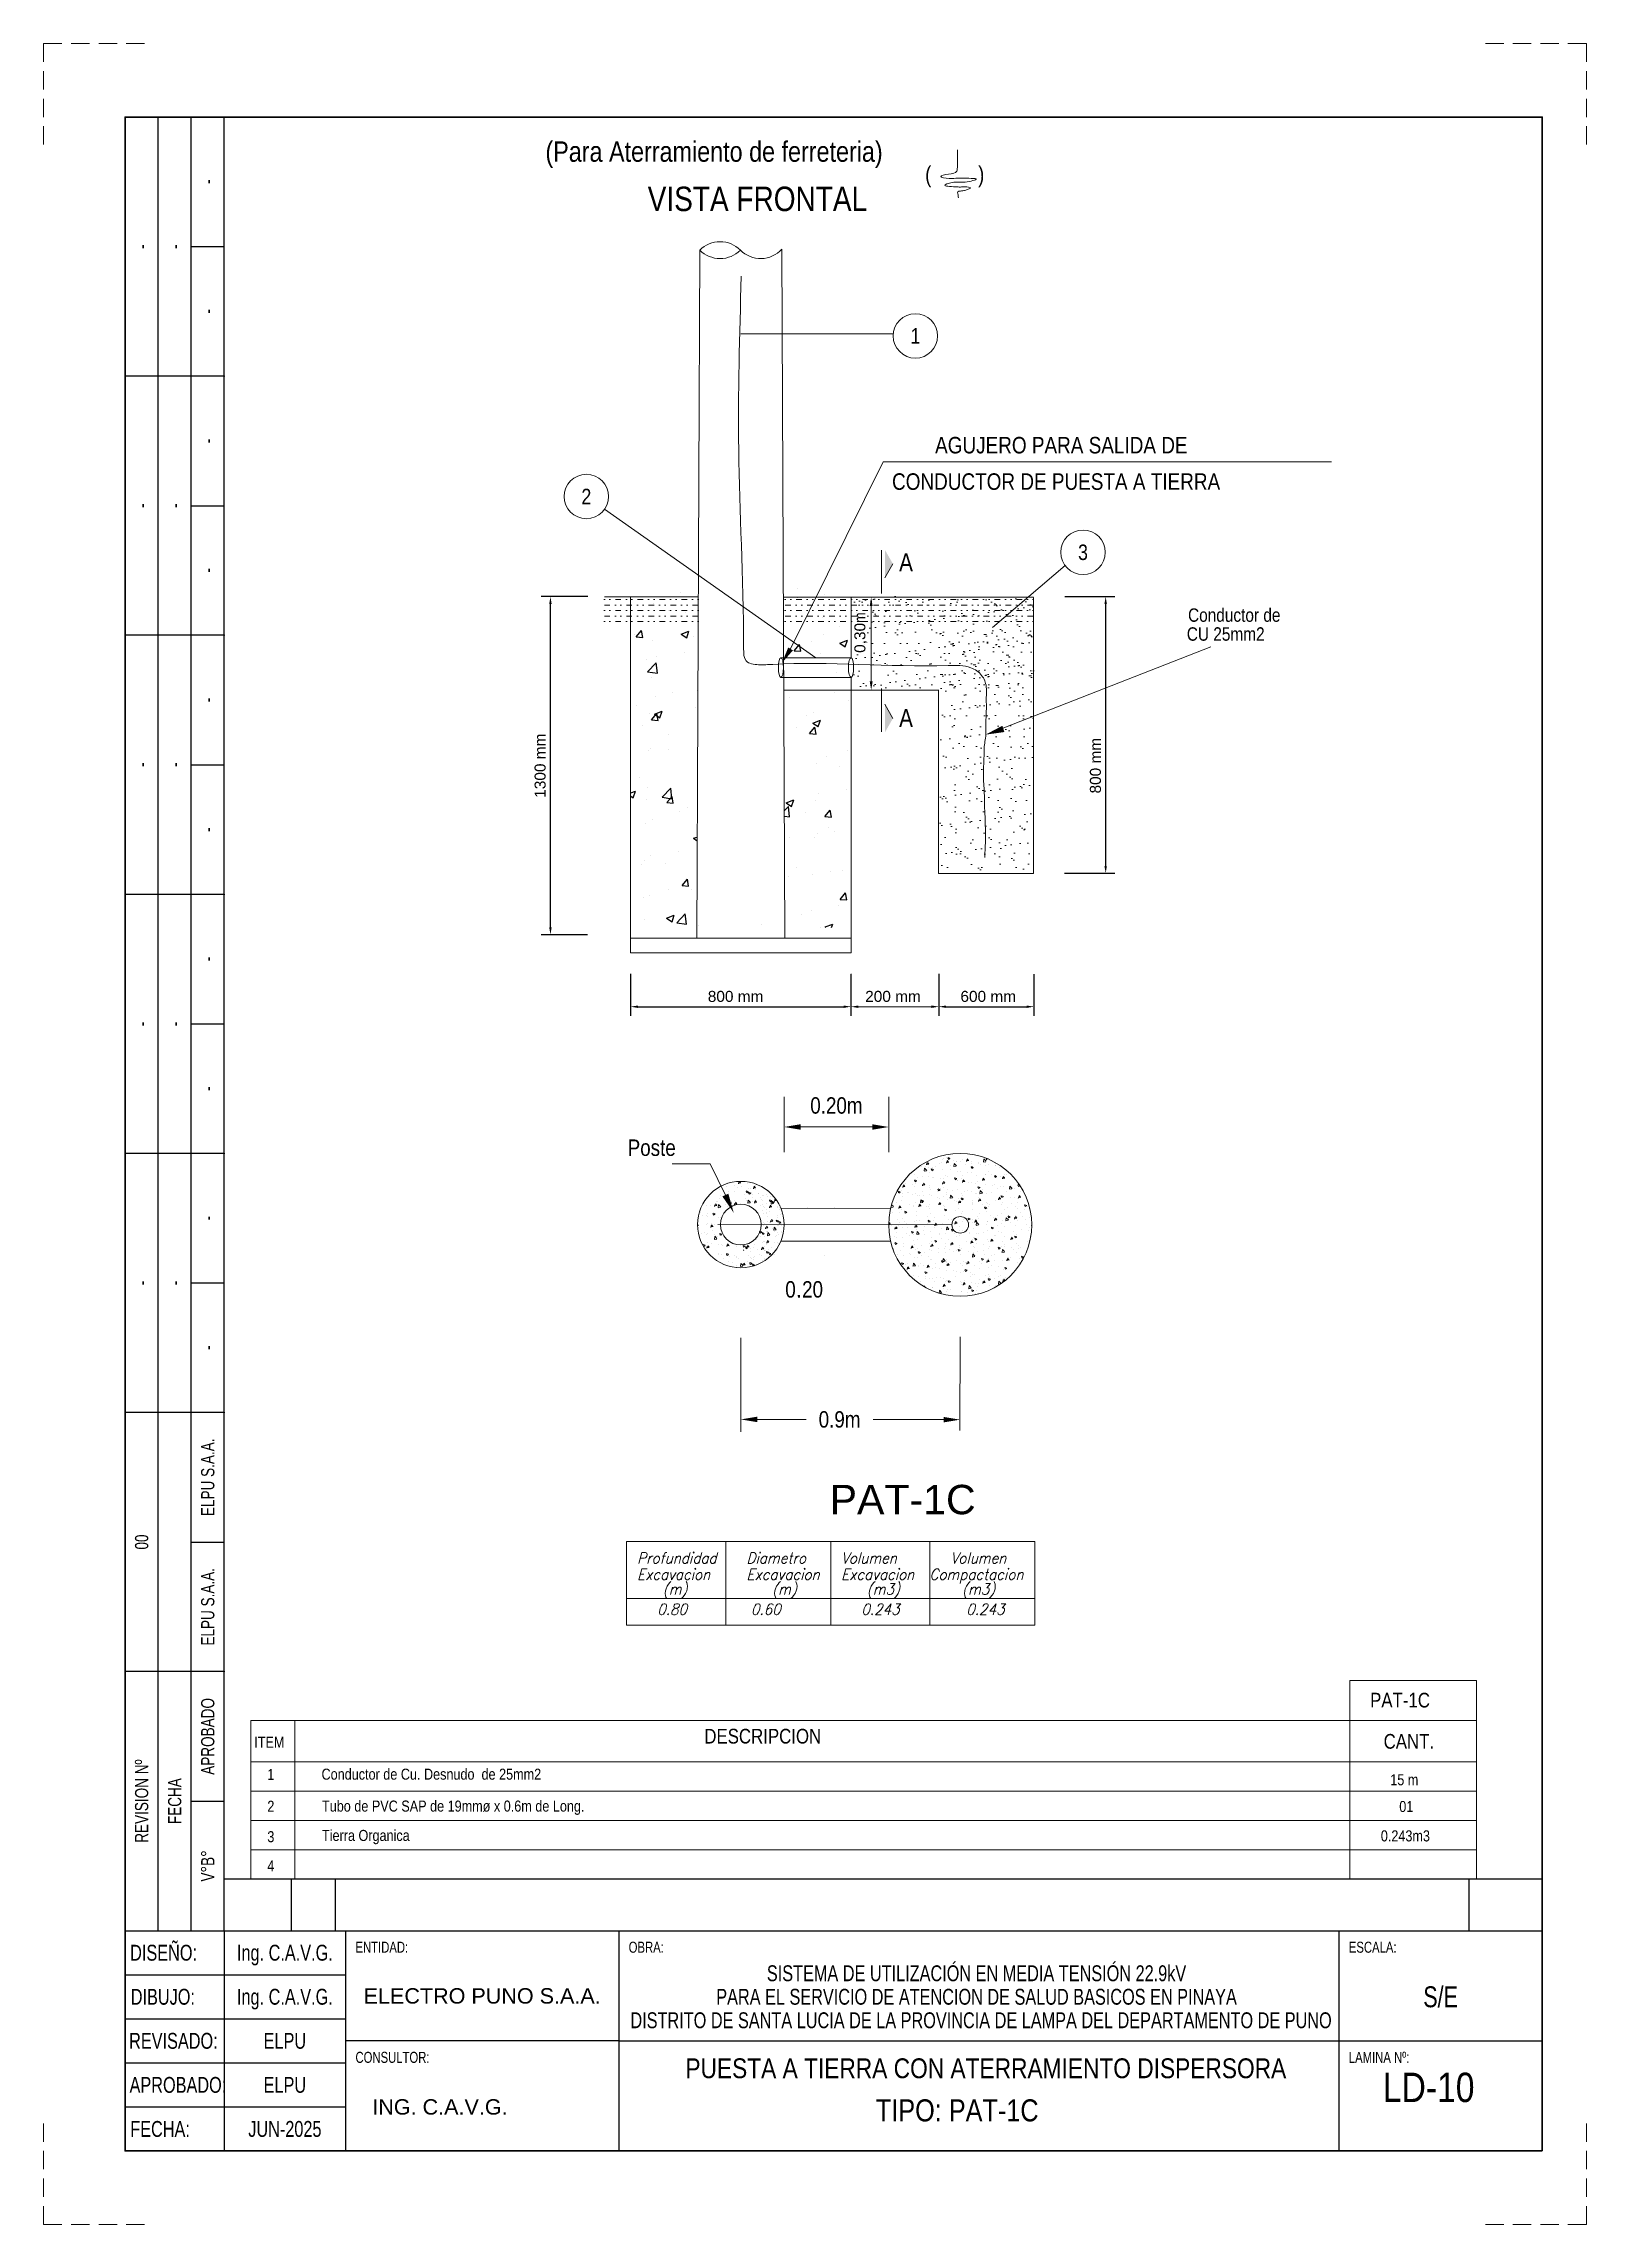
# Model space of a CAD drawing. Header units: millimetres. Extents: x 1804 to 3757, y 2643 to 7323.
# Drawn here: x 2644.2 to 2854.2, y 2642.5 to 2939.5 of the extents above; entities that cross this region are included whole.
import ezdxf
from ezdxf.enums import TextEntityAlignment as Align

# ---------------------------------------------------------------- set-up
doc = ezdxf.new("R2010")
doc.units = ezdxf.units.MM
doc.linetypes.add('DASHED', pattern=[0.75, 0.5, -0.25])
for name, color, linetype, lineweight in [('01', 5, 'Continuous', 15), ('_Cajetin Linea 3', 5, 'Continuous', 30), ('_Cajetin Linea 4', 3, 'DASHED', 0), ('cotas', 6, 'Continuous', 18), ('DIBUJO', 7, 'Continuous', 20), ('POSTE', 7, 'Continuous', 13)]:
    doc.layers.add(name, color=color, linetype=linetype, lineweight=lineweight)
for name, color, linetype in [('32', 32, 'Continuous'), ('_Cajetin Linea 1', 5, 'Continuous'), ('_Cajetin Linea 2', 2, 'Continuous'), ('_Texto 1', 7, 'Continuous'), ('_Texto 2', 7, 'Continuous'), ('_Texto 3', 4, 'Continuous'), ('_Texto 4', 7, 'Continuous'), ('_Texto 6', 7, 'Continuous'), ('CAJETIN_T-1', 104, 'Continuous'), ('H', 6, 'Continuous'), ('HATCH', 1, 'Continuous'), ('R_ACOMETIDA', 1, 'Continuous'), ('TEXTO', 7, 'Continuous')]:
    doc.layers.add(name, color=color, linetype=linetype)
doc.styles.add('Cajetin', font='swissc.ttf')
doc.styles.add('Disylays_86', font='swisscl.ttf', dxfattribs={"height": 2.2})
doc.styles.get("Standard").update_dxf_attribs({"font": 'arial.ttf'})
doc.styles.add('SWIS', font='swissl.ttf')
doc.styles.add('Swis721 Cn BT', font='swissc.ttf')
doc.styles.add('TEXTO', font='ROMANS.shx')
doc.styles.add('TEXTO1', font='arial.ttf')
doc.dimstyles.new('ISO-25', dxfattribs={"dimtxt": 2.5, "dimasz": 2.5, "dimexe": 1.25, "dimexo": 0.625, "dimtad": 1, "dimtxsty": 'Standard', "dimcen": 2.5, "dimadec": 0, "dimazin": 0, "dimtfac": 1, "dimtmove": 0, "dimatfit": 3, "dimfxl": 1, "dimarcsym": 0})

msp = doc.modelspace()

# ---------------------------------------------------------------- texts
at = {"lineweight": 15, "style": 'Cajetin'}
for s, height, p in [('1', 2.109, (2762.827, 2899.703)), ('2', 2.109, (2718.037, 2877.832)), ('3', 2.109, (2785.643, 2870.237)), ('LD-10', 4, (2832.695, 2661.172))]:
    msp.add_text(s, height=height, dxfattribs=at).set_placement(p, align=Align.MIDDLE_CENTER)
for s, height, p in [('A', 2.441, (2760.617, 2867.662)), ('Conductor de', 1.82892, (2799.94, 2860.769)), ('CU 25mm2', 1.8289, (2799.77, 2858.191)), ('A', 2.441, (2760.617, 2846.461))]:
    msp.add_text(s, height=height, dxfattribs=at).set_placement(p)
at = {"color": 7, "lineweight": 15, "style": 'Cajetin'}
msp.add_text('Poste', height=2.2338, rotation=359.93154, dxfattribs=at).set_placement((2723.661, 2788.032))
msp.add_text('PUESTA A TIERRA CON ATERRAMIENTO DISPERSORA', height=2.7, dxfattribs=at).set_placement((2731.519, 2662.42))
at = {"color": 3, "lineweight": 15, "attachment_point": 5, "style": 'Cajetin'}
for s, insert, char_height, rotation in [('\\A1;{\\fArial|b0|i0|c204|p34;0,\\fArial|b0|i0|c0|p34;3\\fArial|b0|i0|c204|p34;0}m', (2755.406, 2859.292), 1.5, 90), ('\\A1;0{\\fArial|b0|i0|c0|p34;.}20', (2747.682, 2769.836), 2.23441, 0.06846)]:
    msp.add_mtext(s, dxfattribs=dict(at, insert=insert, char_height=char_height, rotation=rotation))
at = {"color": 7, "lineweight": 15, "char_height": 2.2344, "attachment_point": 5, "rotation": 359.93154, "style": 'Cajetin'}
for s, insert in [('\\A1;0.20m', (2752.072, 2794.878)), ('\\A1;0.9m', (2752.504, 2752.125))]:
    msp.add_mtext(s, dxfattribs=dict(at, insert=insert))
at = {"lineweight": 15, "insert": (2768.517, 2658.019), "char_height": 3, "width": 76.22, "attachment_point": 5, "style": 'Cajetin'}
msp.add_mtext('TIPO: PAT-1C', dxfattribs=at)
at = {"lineweight": 15}
msp.add_attdef('PAT-1C', text='ATBV1', height=4, dxfattribs=at).set_placement((2761.089, 2741.227), align=Align.MIDDLE_CENTER)
at = {"layer": 'cotas', "color": 3, "lineweight": 15, "style": 'Swis721 Cn BT'}
for s, p in [('AGUJERO PARA SALIDA DE', (2765.506, 2884.821)), ('CONDUCTOR DE PUESTA A TIERRA', (2759.647, 2879.866))]:
    msp.add_text(s, height=2.25, rotation=360, dxfattribs=at).set_placement(p, align=Align.MIDDLE_LEFT)
at = {"layer": 'cotas', "linetype": 'Continuous', "lineweight": 15, "insert": (2759.776, 2809.743), "char_height": 1.5, "attachment_point": 5, "style": 'SWIS'}
msp.add_mtext('200 mm', dxfattribs=at)
at = {"layer": 'DIBUJO', "color": 7, "lineweight": 15, "style": 'TEXTO', "oblique": 15, "width": 0.9}
for s, p in [('Profundidad', (2724.943, 2732.516)), ('Diametro', (2739.84, 2732.516)), ('Volumen', (2752.723, 2732.516)), ('Volumen ', (2767.62, 2732.516)), ('Excavacion', (2724.943, 2730.292)), ('(m)', (2728.44, 2728.279)), ('Excavacion', (2739.84, 2730.292)), ('(m)', (2743.337, 2728.279)), ('Excavacion', (2752.723, 2730.292)), ('(m3)', (2756.22, 2728.279)), ('Compactacion', (2764.75, 2730.292)), ('(m3)', (2769.174, 2728.279)), ('0.80', (2727.687, 2725.536)), ('0.60', (2740.441, 2725.536)), ('0.243', (2755.467, 2725.536)), ('0.243', (2769.754, 2725.536))]:
    msp.add_text(s, height=1.5, dxfattribs=at).set_placement(p)
at = {"layer": 'TEXTO', "color": 0, "lineweight": 15, "style": 'Cajetin'}
for s, height, p in [('(Para Aterramiento de ferreteria)', 2.77349, (2712.468, 2923.419)), ('(         )', 2.21879, (2764.155, 2920.604)), ('VISTA FRONTAL', 3.32819, (2726.388, 2916.702)), ('PAT-1C', 2, (2824.725, 2712.907)), ('ITEM', 1.5, (2672.828, 2707.424)), ('DESCRIPCION', 2, (2734.096, 2707.997)), ('CANT.', 2, (2826.565, 2707.295)), ('1', 1.5, (2674.609, 2703.038)), ('Conductor de Cu. Desnudo  de 25mm2', 1.5, (2681.988, 2703.074)), ('15 m', 1.5, (2827.468, 2702.318)), ('2', 1.5, (2674.609, 2698.701)), ('Tubo de PVC SAP de 19mmø x 0.6m de Long.', 1.5, (2682.055, 2698.73)), ('01', 1.5, (2828.693, 2698.671)), ('3', 1.5, (2674.609, 2694.561)), ('Tierra Organica', 1.5, (2682.055, 2694.73)), ('0.243m3', 1.5, (2826.182, 2694.671)), ('4', 1.5, (2674.609, 2690.59))]:
    msp.add_text(s, height=height, dxfattribs=at).set_placement(p)

# ---------------------------------------------------------------- blocks, each defined once
blk = doc.blocks.new('CAJETIN ARMADO')
at = {"layer": '_Cajetin Linea 1', "ltscale": 5}
for p, q in [((1569.36, 5536.82), (1389.95, 5536.82)), ((1399.05, 5536.82), (1399.05, 5529.78)), ((1405.05, 5536.82), (1405.05, 5529.78)), ((1559.36, 5536.82), (1559.36, 5529.78))]:
    blk.add_line(p, q, dxfattribs=at)
at = {"layer": '_Cajetin Linea 1'}
for p in [(1376.45, 5529.82), (1389.95, 5529.82)]:
    blk.add_line(p, (1569.36, 5529.82), dxfattribs=at)
at = {"layer": '_Cajetin Linea 1', "color": 5}
for p, q in [((1389.95, 5529.82), (1389.95, 5499.82)), ((1406.45, 5529.82), (1406.45, 5499.82)), ((1443.64, 5529.82), (1443.64, 5499.82)), ((1541.67, 5529.82), (1541.67, 5499.82)), ((1376.45, 5523.82), (1406.45, 5523.82)), ((1376.45, 5517.82), (1406.45, 5517.82)), ((1443.64, 5514.82), (1406.45, 5514.82)), ((1443.64, 5514.82), (1569.36, 5514.82)), ((1376.45, 5511.82), (1406.45, 5511.82)), ((1376.45, 5505.82), (1406.45, 5505.82))]:
    blk.add_line(p, q, dxfattribs=at)
at = {"layer": '_Cajetin Linea 2', "color": 3}
for points in [[(1380.95, 5529.82), (1380.95, 5776.82)], [(1385.45, 5529.82), (1385.45, 5776.82)], [(1389.95, 5529.82), (1389.95, 5776.82)], [(1385.45, 5759.18), (1389.95, 5759.18)], [(1389.95, 5741.53), (1376.45, 5741.53)], [(1385.45, 5723.89), (1389.95, 5723.89)], [(1389.95, 5706.25), (1376.45, 5706.25)], [(1385.45, 5688.61), (1389.95, 5688.61)], [(1389.95, 5670.96), (1376.45, 5670.96)], [(1385.45, 5653.32), (1389.95, 5653.32)], [(1389.95, 5635.68), (1376.45, 5635.68)], [(1385.45, 5618.03), (1389.95, 5618.03)], [(1389.95, 5600.39), (1376.45, 5600.39)], [(1385.45, 5582.75), (1389.95, 5582.75)], [(1389.95, 5565.11), (1376.45, 5565.11)], [(1385.45, 5547.46), (1389.95, 5547.46)]]:
    blk.add_lwpolyline(points, dxfattribs=at)
at = {"layer": '_Cajetin Linea 2', "color": 2}
blk.add_point((1389.95, 5600.39), dxfattribs=at)
at = {"layer": '_Cajetin Linea 2', "color": 3}
blk.add_point((1380.95, 5565.11), dxfattribs=at)
at = {"layer": '_Cajetin Linea 2'}
for p in [(1385.45, 5565.11), (1389.95, 5565.11)]:
    blk.add_point(p, dxfattribs=at)
at = {"layer": '_Cajetin Linea 3', "ltscale": 0.1}
blk.add_lwpolyline([(1569.36, 5499.82), (1376.45, 5499.82), (1376.45, 5776.82), (1569.36, 5776.82)], close=True, dxfattribs=at)
at = {"layer": '_Cajetin Linea 4', "ltscale": 5}
for p, q in [((1365.36, 5786.82), (1365.36, 5771.82)), ((1365.36, 5786.82), (1380.36, 5786.82)), ((1575.36, 5786.82), (1560.36, 5786.82)), ((1575.36, 5786.82), (1575.36, 5771.82)), ((1365.36, 5489.82), (1365.36, 5504.82)), ((1575.36, 5489.82), (1575.36, 5504.82)), ((1365.36, 5489.82), (1380.36, 5489.82)), ((1575.36, 5489.82), (1560.36, 5489.82))]:
    blk.add_line(p, q, dxfattribs=at)
at = {"layer": 'CAJETIN_T-1', "color": 2}
for p in [(1389.95, 5741.53), (1389.95, 5706.25), (1389.95, 5670.96), (1389.95, 5635.68)]:
    blk.add_point(p, dxfattribs=at)
at = {"layer": '_Texto 1', "style": 'Disylays_86'}
for s, p in [('-', (1387.7, 5768)), ('-', (1378.7, 5759.18)), ('-', (1383.2, 5759.18)), ('-', (1387.7, 5750.36)), ('-', (1387.7, 5732.71)), ('-', (1378.7, 5723.89)), ('-', (1383.2, 5723.89)), ('-', (1387.7, 5715.07)), ('-', (1387.7, 5697.43)), ('-', (1378.7, 5688.61)), ('-', (1383.2, 5688.61)), ('-', (1387.7, 5679.78)), ('-', (1387.7, 5662.14)), ('-', (1378.7, 5653.32)), ('-', (1383.2, 5653.32)), ('-', (1387.7, 5644.5)), ('-', (1387.7, 5626.86)), ('-', (1378.7, 5618.03)), ('-', (1383.2, 5618.03)), ('-', (1387.7, 5609.21)), ('ELPU S.A.A.', (1387.7, 5591.57)), ('00', (1378.7, 5582.75)), ('ELPU S.A.A.', (1387.7, 5573.93)), ('APROBADO', (1387.7, 5556.28)), ('REVISION Nº', (1378.7, 5547.46)), ('FECHA', (1383.2, 5547.46)), ('V%%DB%%D', (1387.7, 5538.64))]:
    blk.add_text(s, height=1.8, rotation=90, dxfattribs=at).set_placement(p, align=Align.MIDDLE_CENTER)
for s, p in [('DISEÑO:', (1381.69, 5526.82)), ('SISTEMA DE UTILIZACIÓN EN MEDIA TENSIÓN 22.9kV ', (1492.66, 5524.02)), ('DIBUJO:', (1381.59, 5520.82)), ('PARA EL SERVICIO DE ATENCION DE SALUD BASICOS EN PINAYA ', (1492.66, 5520.82)), (' DISTRITO DE SANTA LUCIA DE LA PROVINCIA DE LAMPA DEL DEPARTAMENTO DE PUNO', (1492.66, 5517.62)), ('REVISADO:  ', (1383.64, 5514.82)), ('APROBADO:', (1383.64, 5508.82)), ('FECHA:', (1381.21, 5502.82))]:
    blk.add_text(s, height=2.16, dxfattribs=at).set_placement(p, align=Align.MIDDLE_CENTER)
at = {"layer": '_Texto 2', "style": 'Disylays_86'}
for s, p in [('ENTIDAD:', (1407.81, 5526.82)), ('OBRA:', (1445, 5526.82)), ('ESCALA:', (1543.03, 5526.82)), ('CONSULTOR:', (1407.81, 5511.82)), ('LAMINA Nº:', (1543.03, 5511.82))]:
    blk.add_text(s, height=1.5, dxfattribs=at).set_placement(p)
at = {"layer": '_Texto 3', "style": 'Disylays_86'}
for s, p in [('Ing. C.A.V.G.', (1398.2, 5526.82)), ('Ing. C.A.V.G.', (1398.2, 5520.82)), ('ELPU', (1398.2, 5514.82)), ('ELPU', (1398.2, 5508.82)), ('JUN-2025', (1398.2, 5502.82))]:
    blk.add_text(s, height=2.16, dxfattribs=at).set_placement(p, align=Align.MIDDLE_CENTER)
at = {"layer": '_Texto 4', "ltscale": 2, "style": 'TEXTO1'}
for s, p in [('ELECTRO PUNO S.A.A.', (1408.92, 5519.89)), ('ING. C.A.V.G.', (1410.1, 5504.77))]:
    blk.add_text(s, height=2.1, dxfattribs=at).set_placement(p)
at = {"layer": '_Texto 6', "style": 'Disylays_86'}
blk.add_text('S/E', height=2.851, dxfattribs=at).set_placement((1555.52, 5520.82), align=Align.MIDDLE_CENTER)
blk = doc.blocks.new('*D378')
at = {"layer": 'cotas', "color": 0, "linetype": 'Continuous', "lineweight": -2, "transparency": 16777216}
for p, q in [((2718.24, 2864.19), (2711.9, 2864.19)), ((2713.15, 2819.15), (2713.15, 2863.19)), ((2718.19, 2818.15), (2711.9, 2818.15))]:
    blk.add_line(p, q, dxfattribs=at)
at = {"layer": 'cotas', "color": 0, "linetype": 'Continuous', "transparency": 16777216}
for points in [[(2712.98, 2863.19), (2713.31, 2863.19), (2713.15, 2864.19)], [(2712.98, 2819.15), (2713.31, 2819.15), (2713.15, 2818.15)]]:
    blk.add_solid(points, dxfattribs=at)
at = {"layer": 'Defpoints', "color": 0, "linetype": 'Continuous', "transparency": 16777216}
for p in [(2713.15, 2864.19), (2718.86, 2864.19), (2718.81, 2818.15)]:
    blk.add_point(p, dxfattribs=at)
at = {"layer": 'cotas', "color": 0, "linetype": 'Continuous', "lineweight": 15, "transparency": 16777216, "insert": (2711.75, 2841.17), "char_height": 1.5, "attachment_point": 5, "rotation": 90}
blk.add_mtext('1300 mm', dxfattribs=at)
blk = doc.blocks.new('*X377')
at = {"color": 0}
for p, q in [((92.89, 129.66), (92.89, 129.66)), ((103.53, 130.09), (103.53, 130.09)), ((103.56, 129.21), (103.56, 129.21)), ((106.02, 129.5), (106.02, 129.5)), ((90.52, 128.67), (90.52, 128.67)), ((91.87, 128.09), (91.87, 128.09)), ((93.41, 127.84), (93.41, 127.84)), ((105.78, 127.44), (105.78, 127.44)), ((88.79, 125.92), (88.79, 125.92)), ((88.91, 125.65), (89.39, 126.23)), ((88.91, 125.65), (89.51, 125.6)), ((89.51, 125.6), (89.39, 126.23)), ((90.4, 125.34), (90.4, 125.34)), ((93, 125.9), (93.7, 126.17)), ((93, 125.9), (93.5, 125.56)), ((93.5, 125.56), (93.7, 126.17)), ((94.13, 125.7), (94.13, 125.7)), ((103.26, 124.4), (103.74, 124.97)), ((103.39, 125.56), (103.39, 125.56)), ((103.85, 124.35), (103.74, 124.97)), ((104.8, 125.24), (104.8, 125.24)), ((105.89, 125.89), (105.89, 125.89)), ((107.35, 126.59), (107.35, 126.59)), ((107.38, 125.1), (108.08, 125.36)), ((107.38, 125.1), (107.87, 124.76)), ((107.87, 124.76), (108.08, 125.36)), ((89.85, 123.59), (89.85, 123.59)), ((89.94, 122.5), (90.72, 123.31)), ((90.83, 122.37), (90.72, 123.31)), ((90.78, 123.9), (90.78, 123.9)), ((93.28, 124.23), (93.28, 124.23)), ((103.26, 124.4), (103.85, 124.35)), ((105.66, 124.11), (105.66, 124.11)), ((89.94, 122.5), (90.83, 122.37)), ((90.28, 122.01), (90.28, 122.01)), ((94.44, 120.78), (94.44, 120.78)), ((103.26, 121.94), (103.26, 121.94)), ((107.05, 122.44), (107.05, 122.44)), ((88.95, 119.47), (88.95, 119.47)), ((90.57, 118.65), (91.27, 118.91)), ((90.65, 120.28), (90.65, 120.28)), ((91.07, 118.31), (91.27, 118.91)), ((92.18, 120.59), (92.18, 120.59)), ((94.29, 119.24), (94.29, 119.24)), ((102.86, 120.13), (102.86, 120.13)), ((105.54, 120.78), (105.54, 120.78)), ((106.94, 120.62), (106.94, 120.62)), ((108.2, 119.91), (108.2, 119.91)), ((89.44, 117.62), (89.44, 117.62)), ((90.16, 118.68), (90.16, 118.68)), ((90.3, 118.13), (90.78, 118.71)), ((90.3, 118.13), (90.9, 118.08)), ((90.57, 118.65), (91.07, 118.31)), ((90.9, 118.08), (90.78, 118.71)), ((91.81, 116.84), (91.81, 116.84)), ((103.5, 117.43), (103.5, 117.43)), ((104.41, 118.5), (104.41, 118.5)), ((104.64, 116.88), (105.13, 117.45)), ((104.64, 116.88), (105.24, 116.82)), ((104.94, 117.84), (105.64, 118.11)), ((104.94, 117.84), (105.44, 117.51)), ((104.97, 118.79), (104.97, 118.79)), ((105.24, 116.82), (105.13, 117.45)), ((105.41, 117.45), (105.41, 117.45)), ((105.44, 117.51), (105.64, 118.11)), ((90.04, 115.36), (90.04, 115.36)), ((90.19, 115.5), (90.19, 115.5)), ((91.84, 115.42), (91.84, 115.42)), ((108.1, 115.38), (108.1, 115.38)), ((89.18, 112.89), (89.18, 112.89)), ((105.29, 114.12), (105.29, 114.12)), ((106.21, 114.83), (106.21, 114.83)), ((107.32, 113.93), (107.32, 113.93)), ((88.41, 111.5), (88.84, 111.66)), ((88.41, 111.21), (88.64, 111.06)), ((88.64, 111.06), (88.84, 111.66)), ((89.82, 110.92), (89.82, 110.92)), ((89.91, 112.03), (89.91, 112.03)), ((91.27, 111.11), (92.04, 111.92)), ((91.27, 111.11), (92.15, 110.97)), ((91.69, 110.61), (92.17, 111.18)), ((92.15, 110.97), (92.04, 111.92)), ((92.28, 110.56), (92.17, 111.18)), ((105.47, 111.44), (105.47, 111.44)), ((107.97, 111.77), (107.97, 111.77)), ((90.35, 109.05), (90.35, 109.05)), ((91.69, 110.61), (92.28, 110.56)), ((92.86, 109.78), (92.86, 109.78)), ((93.58, 110.17), (93.58, 110.17)), ((102.37, 109.9), (102.72, 110.26)), ((102.37, 109.38), (102.83, 109.31)), ((102.51, 110.59), (103.21, 110.86)), ((102.51, 110.59), (103.01, 110.26)), ((102.83, 109.31), (102.72, 110.26)), ((103.01, 110.26), (103.21, 110.86)), ((104.26, 109.72), (104.26, 109.72)), ((105.17, 110.79), (105.17, 110.79)), ((106.03, 109.35), (106.51, 109.93)), ((106.03, 109.35), (106.63, 109.3)), ((106.63, 109.3), (106.51, 109.93)), ((89.79, 108.7), (89.79, 108.7)), ((94.11, 107.37), (94.44, 107.49)), ((94.11, 107.37), (94.44, 107.14)), ((102.84, 107.49), (102.84, 107.49)), ((105.05, 107.46), (105.05, 107.46)), ((105.34, 107.82), (105.34, 107.82)), ((106.37, 108.37), (106.37, 108.37)), ((106.91, 107.96), (106.91, 107.96)), ((89.41, 104.96), (89.41, 104.96)), ((89.67, 105.37), (89.67, 105.37)), ((90.23, 105.84), (90.23, 105.84)), ((91.59, 105.08), (91.59, 105.08)), ((92.74, 106.16), (92.74, 106.16)), ((93.07, 103.09), (93.56, 103.66)), ((93.07, 103.09), (93.67, 103.03)), ((93.67, 103.03), (93.56, 103.66)), ((102.71, 103.88), (102.71, 103.88)), ((103.47, 104.76), (103.47, 104.76)), ((104.93, 104.13), (104.93, 104.13)), ((106.5, 104.38), (106.5, 104.38)), ((107.61, 104.41), (107.61, 104.41)), ((89.55, 102.04), (89.55, 102.04)), ((90.1, 102.22), (90.1, 102.22)), ((91.81, 102.76), (91.81, 102.76)), ((93.89, 102.72), (93.89, 102.72)), ((107.29, 101.26), (107.29, 101.26)), ((107.42, 101.83), (107.9, 102.41)), ((107.42, 101.83), (108.02, 101.78)), ((108.02, 101.78), (107.9, 102.41)), ((89.65, 99.97), (89.65, 99.97)), ((91.67, 100.12), (92.37, 100.38)), ((91.67, 100.12), (92.17, 99.78)), ((92.17, 99.78), (92.37, 100.38)), ((92.59, 99.71), (93.37, 100.52)), ((92.59, 99.71), (93.48, 99.57)), ((93.48, 99.57), (93.37, 100.52)), ((94.56, 99.42), (94.56, 99.42)), ((100.32, 99.52), (100.32, 99.52)), ((103.87, 100.43), (103.87, 100.43)), ((104.81, 100.81), (104.81, 100.81)), ((105.66, 99.3), (105.66, 99.3)), ((106.05, 99.32), (106.75, 99.58)), ((106.05, 99.32), (106.11, 99.27)), ((106.64, 99.27), (106.75, 99.58))]:
    blk.add_line(p, q, dxfattribs=at)
blk = doc.blocks.new('*D379')
at = {"layer": 'cotas', "color": 0, "linetype": 'Continuous', "lineweight": -2, "transparency": 16777216}
for p, q in [((2724.06, 2812.83), (2724.06, 2807.1)), ((2754.06, 2812.77), (2754.06, 2807.1)), ((2725.06, 2808.35), (2753.06, 2808.35))]:
    blk.add_line(p, q, dxfattribs=at)
at = {"layer": 'cotas', "color": 0, "linetype": 'Continuous', "transparency": 16777216}
for points in [[(2725.06, 2808.51), (2725.06, 2808.18), (2724.06, 2808.35)], [(2753.06, 2808.51), (2753.06, 2808.18), (2754.06, 2808.35)]]:
    blk.add_solid(points, dxfattribs=at)
at = {"layer": 'Defpoints', "color": 0, "linetype": 'Continuous', "transparency": 16777216}
for p in [(2724.06, 2813.45), (2754.06, 2813.4), (2754.06, 2808.35)]:
    blk.add_point(p, dxfattribs=at)
at = {"layer": 'cotas', "color": 0, "linetype": 'Continuous', "lineweight": 15, "transparency": 16777216, "insert": (2738.35, 2809.74), "char_height": 1.5, "attachment_point": 5}
blk.add_mtext('800 mm', dxfattribs=at)
blk = doc.blocks.new('*D380')
at = {"layer": 'cotas', "color": 0, "linetype": 'Continuous', "lineweight": -2, "transparency": 16777216}
for p, q in [((2783.16, 2864.19), (2789.98, 2864.19)), ((2788.73, 2827.52), (2788.73, 2863.19)), ((2783.11, 2826.52), (2789.98, 2826.52))]:
    blk.add_line(p, q, dxfattribs=at)
at = {"layer": 'cotas', "color": 0, "linetype": 'Continuous', "transparency": 16777216}
for points in [[(2788.56, 2863.19), (2788.89, 2863.19), (2788.73, 2864.19)], [(2788.56, 2827.52), (2788.89, 2827.52), (2788.73, 2826.52)]]:
    blk.add_solid(points, dxfattribs=at)
at = {"layer": 'Defpoints', "color": 0, "linetype": 'Continuous', "transparency": 16777216}
for p in [(2782.54, 2864.19), (2788.73, 2864.19), (2782.49, 2826.52)]:
    blk.add_point(p, dxfattribs=at)
at = {"layer": 'cotas', "color": 0, "linetype": 'Continuous', "lineweight": 15, "transparency": 16777216, "insert": (2787.34, 2841.17), "char_height": 1.5, "attachment_point": 5, "rotation": 90}
blk.add_mtext('800 mm', dxfattribs=at)
blk = doc.blocks.new('*D381')
at = {"layer": 'cotas', "color": 0, "linetype": 'Continuous', "lineweight": -2, "transparency": 16777216}
for p, q in [((2766.01, 2812.83), (2766.01, 2807.1)), ((2778.97, 2812.77), (2778.97, 2807.1)), ((2767.01, 2808.35), (2777.97, 2808.35))]:
    blk.add_line(p, q, dxfattribs=at)
at = {"layer": 'cotas', "color": 0, "linetype": 'Continuous', "transparency": 16777216}
for points in [[(2767.01, 2808.51), (2767.01, 2808.18), (2766.01, 2808.35)], [(2777.97, 2808.51), (2777.97, 2808.18), (2778.97, 2808.35)]]:
    blk.add_solid(points, dxfattribs=at)
at = {"layer": 'Defpoints', "color": 0, "linetype": 'Continuous', "transparency": 16777216}
for p in [(2766.01, 2813.45), (2778.97, 2813.4), (2778.97, 2808.35)]:
    blk.add_point(p, dxfattribs=at)
at = {"layer": 'cotas', "color": 0, "linetype": 'Continuous', "lineweight": 15, "transparency": 16777216, "insert": (2772.74, 2809.74), "char_height": 1.5, "attachment_point": 5}
blk.add_mtext('600 mm', dxfattribs=at)

# ---------------------------------------------------------------- dimensions: what is measured, and where the dimension line sits
at = {"layer": 'cotas', "linetype": 'Continuous', "lineweight": 15}
dim = msp.add_linear_dim(base=(2713.145, 2864.186), p1=(2718.81, 2818.147), p2=(2718.862, 2864.186), angle=90, text='1300 mm', dimstyle='ISO-25', override={"dimtxt": 1.5, "dimasz": 1, "dimlfac": 0.024202, "dimzin": 0, "dimpost": ' m.'}, dxfattribs=at)
dim.commit()
dim.dimension.update_dxf_attribs({"geometry": '*D378', "text_midpoint": (2711.754, 2841.167)})
dim = msp.add_linear_dim(base=(2788.728, 2864.186), p1=(2782.485, 2826.519), p2=(2782.537, 2864.186), angle=90, text='800 mm', dimstyle='ISO-25', override={"dimtxt": 1.5, "dimasz": 1, "dimlfac": 0.024202, "dimzin": 0, "dimpost": ' m.'}, dxfattribs=at)
dim.commit()
dim.dimension.update_dxf_attribs({"geometry": '*D380', "text_midpoint": (2788.728, 2841.167), "dimtype": 160})
for base, p1, p2, text, picture, middle in [((2754.063, 2808.347), (2724.063, 2813.452), (2754.063, 2813.4), '800 mm', '*D379', (2738.348, 2808.347)), ((2778.971, 2808.347), (2766.005, 2813.452), (2778.971, 2813.4), '600 mm', '*D381', (2772.742, 2808.347))]:
    dim = msp.add_linear_dim(base=base, p1=p1, p2=p2, text=text, dimstyle='ISO-25', override={"dimtxt": 1.5, "dimasz": 1, "dimlfac": 0.024202, "dimzin": 0, "dimpost": ' m.'}, dxfattribs=at)
    dim.commit()
    dim.dimension.update_dxf_attribs({"geometry": picture, "text_midpoint": middle, "dimtype": 160})

# ---------------------------------------------------------------- hatches: boundary and pattern name
at = {"lineweight": 15}
h = msp.add_hatch(dxfattribs=at)
h.set_pattern_fill('AR-SAND', color=40, scale=1.5, style=0)
h.set_pattern_definition([(37.5, (2788.4084, 4126.2866), (-0.09449, 2.8902357), [0, -2.28, 0, -2.55, 0, -2.4375]), (7.5, (2788.4084, 4126.2866), (2.654665, 4.233219), [0, -1.23, 0, -2.055, 0, -0.7875]), (327.5, (2786.5634, 4126.2866), (4.671213, 0.0084886), [0, -0.75, 0, -2.7, 0, -3.525]), (317.5, (2786.5634, 4126.2866), (4.50919, 1.316513), [0, -0.375, 0, -1.77, 0, -2.025])])
h.paths.add_polyline_path([(2778.946, 2864.186), (2754.183, 2864.281), (2754.183, 2851.512), (2778.946, 2851.418)])
at = {"layer": 'cotas', "lineweight": 15}
h = msp.add_hatch(dxfattribs=at)
h.set_pattern_fill('MUDST', color=256, scale=3, style=0)
h.set_pattern_definition([(0, (1950.9961, 2526.3021), (1.5, 0.75), [0.75, -0.75, 0, -0.75, 0, -0.75])])
h.paths.add_polyline_path([(2733.299, 2864.015), (2719.991, 2864.014), (2719.993, 2860.586), (2733.3, 2860.587)])
h = msp.add_hatch(dxfattribs=at)
h.set_pattern_fill('MUDST', color=256, scale=3, style=0)
h.set_pattern_definition([(0, (1996.6054, 2526.3021), (1.5, 0.75), [0.75, -0.75, 0, -0.75, 0, -0.75])])
h.paths.add_polyline_path([(2778.908, 2864.015), (2744.871, 2864.014), (2744.872, 2860.586), (2778.91, 2860.587)])
h = msp.add_hatch(dxfattribs=at)
h.set_pattern_fill('AR-SAND', color=1, scale=1.5, style=0)
h.set_pattern_definition([(37.5, (2793.1526, 4122.0666), (-0.09449, 2.8902357), [0, -2.28, 0, -2.55, 0, -2.4375]), (7.5, (2793.1526, 4122.0666), (2.654665, 4.233219), [0, -1.23, 0, -2.055, 0, -0.7875]), (327.5, (2791.3076, 4122.0666), (4.671213, 0.0084886), [0, -0.75, 0, -2.7, 0, -3.525]), (317.5, (2791.3076, 4122.0666), (4.50919, 1.316513), [0, -0.375, 0, -1.77, 0, -2.025])])
h.paths.add_polyline_path([(2766.189, 2826.515), (2778.41, 2826.754), (2779.248, 2859.999), (2766.194, 2859.85)])
at = {"layer": 'H', "lineweight": 15}
msp.add_hatch(color=0, dxfattribs=at).paths.add_polyline_path([(2774.943, 2845.754), (2774.665, 2846.61), (2772.378, 2845.396)])

# ---------------------------------------------------------------- linework, layer by layer
at = {"color": 84, "lineweight": 15}
for p, q in [((2759.814, 2899.985), (2739.05, 2899.99)), ((2720.513, 2876.091), (2749.292, 2855.868)), ((2783.199, 2868.45), (2773.309, 2860.012))]:
    msp.add_line(p, q, dxfattribs=at)
at = {"lineweight": 15}
for p, q in [((2758.211, 2870.503), (2758.211, 2864.604)), ((2759.755, 2868.675), (2758.688, 2866.738)), ((2756.807, 2863.775), (2756.807, 2852.651)), ((2803.039, 2857.335), (2773.012, 2845.606)), ((2758.211, 2845.762), (2758.211, 2851.66)), ((2759.755, 2847.59), (2758.688, 2849.527)), ((2744.961, 2796.092), (2744.952, 2788.523)), ((2759.199, 2796.075), (2759.19, 2788.523)), ((2756.96, 2791.964), (2747.191, 2791.964)), ((2734.871, 2786.956), (2729.737, 2786.962)), ((2736.959, 2782.696), (2734.871, 2786.956)), ((2744.514, 2780.9), (2759.453, 2780.882)), ((2744.509, 2776.431), (2759.448, 2776.413)), ((2739.077, 2763.23), (2739.061, 2750.465)), ((2768.906, 2763.38), (2768.891, 2750.615)), ((2741.298, 2752.138), (2747.949, 2752.13)), ((2766.658, 2752.108), (2757.059, 2752.119)), ((2839.212, 2711.131), (2839.212, 2689.506))]:
    msp.add_line(p, q, dxfattribs=at)
at = {"color": 7, "lineweight": 15}
for p, q in [((2744.856, 2864.103), (2778.882, 2864.103)), ((2778.882, 2826.501), (2778.882, 2864.095)), ((2744.856, 2851.451), (2766.006, 2851.451)), ((2765.973, 2851.451), (2765.973, 2826.501)), ((2765.973, 2826.501), (2778.882, 2826.501)), ((2821.981, 2711.131), (2821.981, 2716.578)), ((2821.981, 2716.578), (2839.212, 2716.578)), ((2839.212, 2716.578), (2839.212, 2711.131)), ((2672.348, 2711.131), (2672.348, 2689.506)), ((2672.348, 2711.131), (2839.212, 2711.131)), ((2672.348, 2711.131), (2672.348, 2689.506)), ((2678.348, 2711.131), (2678.348, 2689.506)), ((2821.981, 2711.131), (2821.981, 2689.506)), ((2672.348, 2705.506), (2839.212, 2705.506)), ((2672.348, 2701.506), (2839.212, 2701.506)), ((2672.348, 2701.506), (2839.212, 2701.506)), ((2672.348, 2697.506), (2839.212, 2697.506)), ((2672.348, 2693.506), (2839.212, 2693.506)), ((2672.348, 2689.506), (2839.212, 2689.506))]:
    msp.add_line(p, q, dxfattribs=at)
at = {"lineweight": 15}
for points in [[(2754.063, 2855.868), (2744.52, 2855.868)], [(2754.063, 2853.192), (2744.52, 2853.192)]]:
    msp.add_lwpolyline(points, dxfattribs=at)
for points in [[(2750.69, 2785.445, 0, 0, 0), (2750.69, 2785.445, 0, 0, 0), (2750.693, 2782.976, 1.144, 0, 0), (2750.696, 2780.878, 0, 0, 0)], [(2743.361, 2771.421, 0, 0, 0), (2750.707, 2771.429, 0, 0, 0), (2750.704, 2773.898, 1.144, 0, 0), (2750.701, 2775.996, 0, 0, 0)]]:
    msp.add_lwpolyline(points, format="xyseb", dxfattribs=at)
for centre, radius in [((2762.827, 2899.703), 3.027), ((2718.037, 2877.832), 3.027), ((2785.643, 2870.237), 3.027), ((2739.063, 2778.672), 2.777), ((2768.924, 2778.636), 1.132)]:
    msp.add_circle(centre, radius, dxfattribs=at)
msp.add_spline([(2768.571, 2925.029), (2768.535, 2922.624), (2768.46, 2922.16), (2767.315, 2921.729), (2766.278, 2921.405), (2767.401, 2921.146), (2768.611, 2921.189), (2769.432, 2921.189), (2770.101, 2921.168), (2771.102, 2921.076), (2769.605, 2920.661), (2768.604, 2920.639), (2767.852, 2920.596), (2766.822, 2920.17), (2767.457, 2920.062), (2768.472, 2919.994), (2769.122, 2919.986), (2769.569, 2920.013), (2770.312, 2919.818), (2769.893, 2919.629), (2769.527, 2919.521), (2768.959, 2919.426), (2768.594, 2919.345), (2768.608, 2919.068), (2768.678, 2918.49)], degree=3, dxfattribs=at)
at = {"color": 30, "linetype": 'Continuous', "lineweight": 15}
msp.add_spline([(2739.123, 2907.83), (2738.775, 2884.212), (2739.445, 2857.115), (2739.783, 2855.438), (2741.483, 2854.922), (2743.414, 2854.972), (2767.28, 2854.814), (2770.388, 2854.517), (2771.842, 2853.461), (2772.471, 2851.942), (2772.471, 2850.423), (2772.491, 2849.253), (2772.452, 2847.963), (2772.42, 2845.986), (2772.424, 2845.639), (2772.205, 2843.761), (2772.165, 2842.504), (2772.083, 2839.662), (2772.157, 2838.393), (2772.223, 2836.389), (2772.228, 2835.58), (2772.29, 2834.598), (2772.337, 2833.054), (2772.362, 2831.267), (2772.262, 2828.672)], degree=3, dxfattribs=at)
at = {"lineweight": 15}
for points in [[(2758.688, 2870.538), (2758.688, 2866.738), (2759.755, 2868.675)], [(2758.688, 2845.727), (2758.688, 2849.527), (2759.755, 2847.59)]]:
    msp.add_solid(points, dxfattribs=at)
at = {"color": 6, "lineweight": 15}
for points in [[(2756.607, 2862.903), (2757.007, 2862.903), (2756.807, 2864.103)], [(2756.607, 2852.651), (2757.007, 2852.651), (2756.807, 2851.451)], [(2736.555, 2782.506), (2737.363, 2782.886), (2738.099, 2780.27)]]:
    msp.add_solid(points, dxfattribs=at)
at = {"color": 8, "lineweight": 15}
for points in [[(2747.19, 2792.339), (2747.191, 2791.594), (2744.956, 2791.964)], [(2756.961, 2792.336), (2756.96, 2791.591), (2759.195, 2791.961)], [(2741.298, 2752.51), (2741.297, 2751.766), (2739.063, 2752.141)], [(2766.659, 2752.48), (2766.658, 2751.735), (2768.893, 2752.105)]]:
    msp.add_solid(points, dxfattribs=at)
at = {"layer": '01', "lineweight": 15}
for p, q in [((2733.464, 2911.383), (2733.08, 2817.686)), ((2744.662, 2911.512), (2745.046, 2817.686)), ((2724.063, 2864.186), (2724.063, 2815.674)), ((2754.063, 2864.186), (2754.063, 2855.868)), ((2754.063, 2853.192), (2754.063, 2815.674)), ((2724.063, 2817.686), (2754.063, 2817.686)), ((2724.063, 2815.674), (2754.063, 2815.674))]:
    msp.add_line(p, q, dxfattribs=at)
at = {"layer": '01', "color": 5, "lineweight": 15}
msp.add_line((2720.505, 2864.186), (2733.187, 2864.186), dxfattribs=at)
at = {"layer": '01', "color": 1, "lineweight": 15}
msp.add_lwpolyline([(2739.002, 2911.383, -0.4142136), (2733.464, 2911.383, -0.4142136), (2739.002, 2911.383, 0.4276368), (2744.662, 2911.512, 0.4142136)], format="xyb", dxfattribs=at)
at = {"layer": '01', "lineweight": 15}
for centre, radius in [((2768.924, 2778.636), 9.734), ((2739.063, 2778.672), 5.888)]:
    msp.add_circle(centre, radius, dxfattribs=at)
at = {"layer": '32', "lineweight": 15}
msp.add_line((2735.94, 2778.676), (2767.793, 2778.638), dxfattribs=at)
at = {"layer": 'cotas', "lineweight": 15}
for p, q in [((2745.837, 2857.069), (2758.455, 2882.571)), ((2758.455, 2882.571), (2819.463, 2882.571))]:
    msp.add_line(p, q, dxfattribs=at)
at = {"layer": 'cotas', "linetype": 'Continuous', "lineweight": 15}
for p, q in [((2754.063, 2812.827), (2754.063, 2807.097)), ((2766.005, 2812.775), (2766.005, 2807.097)), ((2755.063, 2808.347), (2765.005, 2808.347))]:
    msp.add_line(p, q, dxfattribs=at)
at = {"layer": 'cotas', "lineweight": 15}
for centre in [(2744.52, 2854.53), (2754.063, 2854.53)]:
    msp.add_ellipse(centre, major_axis=(0, -1.338), ratio=0.2606792, dxfattribs=at)
msp.add_solid([(2746.155, 2856.871), (2745.518, 2857.268), (2744.647, 2855.16)], dxfattribs=at)
at = {"layer": 'cotas', "linetype": 'Continuous', "lineweight": 15}
for points in [[(2755.063, 2808.514), (2755.063, 2808.18), (2754.063, 2808.347)], [(2765.005, 2808.514), (2765.005, 2808.18), (2766.005, 2808.347)]]:
    msp.add_solid(points, dxfattribs=at)
at = {"layer": 'DIBUJO', "color": 7, "lineweight": 15}
for p, q in [((2723.514, 2735.514), (2751.294, 2735.514)), ((2723.514, 2735.514), (2723.514, 2724.1)), ((2737.006, 2735.514), (2737.006, 2724.1)), ((2751.294, 2735.514), (2751.294, 2724.1)), ((2751.294, 2735.514), (2751.294, 2724.1)), ((2751.294, 2735.514), (2779.074, 2735.514)), ((2751.294, 2735.514), (2751.294, 2724.1)), ((2764.787, 2735.514), (2764.787, 2724.1)), ((2779.074, 2735.514), (2779.074, 2724.1)), ((2723.514, 2727.754), (2751.294, 2727.754)), ((2723.514, 2727.754), (2751.294, 2727.754)), ((2751.294, 2727.754), (2779.074, 2727.754)), ((2751.294, 2727.754), (2779.074, 2727.754)), ((2723.514, 2724.1), (2779.074, 2724.1))]:
    msp.add_line(p, q, dxfattribs=at)
at = {"layer": 'R_ACOMETIDA', "lineweight": 15}
for p, q in [((2763.59, 2786.556), (2763.59, 2786.556)), ((2764.35, 2785.997), (2764.013, 2785.945)), ((2764.032, 2785.976), (2764.075, 2786.335)), ((2764.375, 2786.056), (2764.081, 2786.364)), ((2764.252, 2786.585), (2764.252, 2786.585)), ((2764.342, 2786.798), (2764.386, 2787.035)), ((2764.388, 2787.064), (2764.388, 2787.064)), ((2764.651, 2786.923), (2764.425, 2786.903)), ((2764.634, 2786.933), (2764.451, 2787.151)), ((2764.622, 2786.508), (2764.622, 2786.508)), ((2765.058, 2786.02), (2764.982, 2786.248)), ((2765.269, 2786.167), (2765.004, 2786.27)), ((2765.258, 2786.141), (2765.069, 2786.014)), ((2765.199, 2786.459), (2765.199, 2786.459)), ((2765.61, 2786.639), (2765.61, 2786.639)), ((2766.152, 2787.038), (2766.152, 2787.038)), ((2766.408, 2787.147), (2766.408, 2787.147)), ((2766.52, 2787.499), (2766.52, 2787.499)), ((2766.564, 2786.24), (2766.564, 2786.24)), ((2766.594, 2787.636), (2766.594, 2787.636)), ((2767.056, 2787.032), (2767.1, 2787.269)), ((2767.059, 2787.868), (2767.059, 2787.868)), ((2767.365, 2787.157), (2767.139, 2787.138)), ((2767.348, 2787.167), (2767.166, 2787.385)), ((2767.318, 2787.54), (2767.242, 2787.769)), ((2767.529, 2787.688), (2767.264, 2787.79)), ((2767.518, 2787.661), (2767.33, 2787.534)), ((2767.588, 2786.142), (2767.588, 2786.142)), ((2767.63, 2786.722), (2767.63, 2786.722)), ((2768.027, 2787.445), (2768.027, 2787.445)), ((2768.388, 2786.619), (2768.052, 2786.567)), ((2768.071, 2786.597), (2768.113, 2786.957)), ((2768.414, 2786.678), (2768.119, 2786.985)), ((2768.358, 2786.657), (2768.358, 2786.657)), ((2768.428, 2787.229), (2768.428, 2787.229)), ((2768.484, 2787.213), (2768.484, 2787.213)), ((2768.529, 2785.954), (2768.529, 2785.954)), ((2768.974, 2787.319), (2768.974, 2787.319)), ((2769.02, 2785.952), (2769.02, 2785.952)), ((2769.266, 2787.486), (2769.266, 2787.486)), ((2769.65, 2786.805), (2769.65, 2786.805)), ((2769.77, 2787.266), (2769.814, 2787.503)), ((2770.079, 2787.391), (2769.853, 2787.372)), ((2770.062, 2787.402), (2769.88, 2787.619)), ((2770.351, 2788.228), (2770.351, 2788.228)), ((2770.395, 2786.969), (2770.395, 2786.969)), ((2770.496, 2786.316), (2770.419, 2786.545)), ((2770.707, 2786.464), (2770.442, 2786.566)), ((2770.448, 2787.312), (2770.448, 2787.312)), ((2770.696, 2786.437), (2770.507, 2786.31)), ((2770.564, 2786.275), (2770.564, 2786.275)), ((2771.363, 2787.002), (2771.363, 2787.002)), ((2771.472, 2787.105), (2771.472, 2787.105)), ((2771.67, 2786.888), (2771.67, 2786.888)), ((2772.427, 2787.24), (2772.091, 2787.188)), ((2772.11, 2787.219), (2772.152, 2787.578)), ((2772.452, 2787.299), (2772.158, 2787.607)), ((2772.338, 2786.7), (2772.338, 2786.7)), ((2772.468, 2787.395), (2772.468, 2787.395)), ((2772.484, 2787.5), (2772.518, 2787.683)), ((2772.682, 2787.616), (2772.567, 2787.606)), ((2772.77, 2785.894), (2772.77, 2785.894)), ((2772.796, 2786.811), (2772.796, 2786.811)), ((2773.678, 2786.723), (2773.678, 2786.723)), ((2773.689, 2786.971), (2773.689, 2786.971)), ((2773.743, 2786.686), (2773.743, 2786.686)), ((2774.302, 2786.414), (2774.302, 2786.414)), ((2736.179, 2783.473), (2736.179, 2783.473)), ((2737.076, 2783.808), (2737.076, 2783.808)), ((2737.327, 2783.171), (2737.327, 2783.171)), ((2738.099, 2784.446), (2738.099, 2784.446)), ((2738.143, 2783.187), (2738.143, 2783.187)), ((2738.234, 2784.001), (2738.234, 2784.001)), ((2738.659, 2783.739), (2738.659, 2783.739)), ((2738.742, 2784.216), (2738.786, 2784.453)), ((2739.051, 2784.342), (2738.825, 2784.322)), ((2739.034, 2784.352), (2738.862, 2784.557)), ((2739.096, 2783.891), (2739.096, 2783.891)), ((2739.864, 2783.011), (2739.787, 2783.24)), ((2740.075, 2783.159), (2739.81, 2783.261)), ((2740.063, 2783.132), (2739.875, 2783.005)), ((2740.01, 2784.202), (2740.01, 2784.202)), ((2740.054, 2782.942), (2740.054, 2782.942)), ((2740.092, 2783.548), (2740.092, 2783.548)), ((2740.207, 2782.816), (2740.13, 2783.045)), ((2740.418, 2782.964), (2740.153, 2783.066)), ((2740.406, 2782.937), (2740.218, 2782.811)), ((2740.44, 2783.62), (2740.44, 2783.62)), ((2740.549, 2783.098), (2740.549, 2783.098)), ((2740.769, 2783.556), (2740.813, 2783.793)), ((2741.078, 2783.681), (2740.852, 2783.662)), ((2741.06, 2783.692), (2740.878, 2783.909)), ((2741.039, 2783.422), (2741.039, 2783.422)), ((2741.116, 2783.973), (2741.116, 2783.973)), ((2741.139, 2784.07), (2741.139, 2784.07)), ((2742.646, 2783.238), (2742.646, 2783.238)), ((2760.538, 2782.978), (2760.461, 2783.207)), ((2760.748, 2783.126), (2760.484, 2783.228)), ((2760.737, 2783.099), (2760.549, 2782.973)), ((2760.88, 2783.26), (2760.88, 2783.26)), ((2761.031, 2782.929), (2761.031, 2782.929)), ((2761.099, 2783.718), (2761.143, 2783.955)), ((2761.409, 2783.843), (2761.182, 2783.824)), ((2761.391, 2783.854), (2761.209, 2784.071)), ((2761.47, 2784.232), (2761.47, 2784.232)), ((2761.745, 2783.01), (2761.745, 2783.01)), ((2761.834, 2783.039), (2761.834, 2783.039)), ((2762.417, 2784.106), (2762.417, 2784.106)), ((2762.653, 2783.839), (2762.653, 2783.839)), ((2762.798, 2784.499), (2762.721, 2784.728)), ((2763.009, 2784.647), (2762.744, 2784.749)), ((2762.756, 2785.493), (2762.756, 2785.493)), ((2762.8, 2784.234), (2762.8, 2784.234)), ((2762.997, 2784.62), (2762.809, 2784.493)), ((2762.845, 2782.974), (2762.845, 2782.974)), ((2763.119, 2785.057), (2763.119, 2785.057)), ((2763.812, 2785.282), (2763.812, 2785.282)), ((2763.814, 2783.952), (2763.858, 2784.189)), ((2763.854, 2783.122), (2763.854, 2783.122)), ((2764.123, 2784.078), (2763.896, 2784.058)), ((2764.105, 2784.088), (2763.923, 2784.305)), ((2764.666, 2785.249), (2764.666, 2785.249)), ((2764.705, 2785.716), (2764.705, 2785.716)), ((2764.711, 2783.989), (2764.711, 2783.989)), ((2764.806, 2783.789), (2764.806, 2783.789)), ((2764.859, 2783.458), (2764.859, 2783.458)), ((2765.139, 2785.139), (2765.139, 2785.139)), ((2765.245, 2785.092), (2765.245, 2785.092)), ((2765.873, 2783.205), (2765.873, 2783.205)), ((2765.975, 2783.275), (2765.899, 2783.504)), ((2766.186, 2783.423), (2765.922, 2783.525)), ((2766.175, 2783.396), (2765.987, 2783.269)), ((2766.192, 2784.966), (2766.192, 2784.966)), ((2766.239, 2783.598), (2766.239, 2783.598)), ((2766.528, 2784.186), (2766.572, 2784.424)), ((2766.609, 2784.98), (2766.609, 2784.98)), ((2766.837, 2784.312), (2766.611, 2784.292)), ((2766.819, 2784.322), (2766.637, 2784.54)), ((2766.653, 2783.72), (2766.653, 2783.72)), ((2766.911, 2785.334), (2766.911, 2785.334)), ((2767.065, 2783.076), (2767.065, 2783.076)), ((2767.159, 2785.222), (2767.159, 2785.222)), ((2767.186, 2783.472), (2767.186, 2783.472)), ((2767.893, 2783.288), (2767.893, 2783.288)), ((2768.236, 2784.796), (2768.159, 2785.024)), ((2768.447, 2784.943), (2768.182, 2785.045)), ((2768.435, 2784.916), (2768.247, 2784.79)), ((2768.573, 2784.694), (2768.573, 2784.694)), ((2768.581, 2784.649), (2768.581, 2784.649)), ((2768.618, 2783.434), (2768.618, 2783.434)), ((2769.117, 2784.953), (2769.117, 2784.953)), ((2769.179, 2785.305), (2769.179, 2785.305)), ((2769.242, 2784.421), (2769.286, 2784.658)), ((2769.551, 2784.546), (2769.325, 2784.526)), ((2769.533, 2784.556), (2769.351, 2784.774)), ((2769.575, 2783.155), (2769.575, 2783.155)), ((2769.913, 2783.371), (2769.913, 2783.371)), ((2769.968, 2785.826), (2769.968, 2785.826)), ((2770.014, 2784.458), (2770.014, 2784.458)), ((2770.44, 2785.709), (2770.44, 2785.709)), ((2770.484, 2784.45), (2770.484, 2784.45)), ((2770.529, 2783.19), (2770.529, 2783.19)), ((2770.961, 2784.332), (2770.961, 2784.332)), ((2771.008, 2782.965), (2771.008, 2782.965)), ((2771.135, 2782.947), (2771.135, 2782.947)), ((2771.198, 2785.388), (2771.198, 2785.388)), ((2771.324, 2784.571), (2771.324, 2784.571)), ((2771.413, 2783.571), (2771.337, 2783.8)), ((2771.624, 2783.719), (2771.359, 2783.821)), ((2771.613, 2783.692), (2771.425, 2783.566)), ((2771.92, 2782.929), (2771.584, 2782.877)), ((2771.603, 2782.907), (2771.645, 2783.267)), ((2771.946, 2782.988), (2771.651, 2783.295)), ((2771.933, 2783.454), (2771.933, 2783.454)), ((2771.956, 2784.655), (2772, 2784.892)), ((2772.265, 2784.78), (2772.039, 2784.761)), ((2772.248, 2784.79), (2772.065, 2785.008)), ((2772.357, 2785.508), (2772.357, 2785.508)), ((2772.382, 2785.44), (2772.382, 2785.44)), ((2772.427, 2784.181), (2772.427, 2784.181)), ((2772.471, 2782.921), (2772.471, 2782.921)), ((2773.154, 2783.03), (2773.154, 2783.03)), ((2773.218, 2785.471), (2773.218, 2785.471)), ((2773.35, 2784.015), (2773.35, 2784.015)), ((2773.53, 2784.19), (2773.53, 2784.19)), ((2773.674, 2785.092), (2773.597, 2785.321)), ((2773.885, 2785.24), (2773.62, 2785.342)), ((2773.873, 2785.213), (2773.685, 2785.086)), ((2773.789, 2785.318), (2773.789, 2785.318)), ((2773.953, 2783.537), (2773.953, 2783.537)), ((2774.347, 2785.154), (2774.347, 2785.154)), ((2774.391, 2783.895), (2774.391, 2783.895)), ((2774.67, 2784.889), (2774.714, 2785.126)), ((2774.736, 2785.192), (2774.736, 2785.192)), ((2774.979, 2785.014), (2774.753, 2784.995)), ((2774.962, 2785.025), (2774.779, 2785.242)), ((2774.783, 2783.825), (2774.783, 2783.825)), ((2774.976, 2785.512), (2774.976, 2785.512)), ((2775.174, 2783.112), (2775.174, 2783.112)), ((2775.238, 2785.554), (2775.238, 2785.554)), ((2775.959, 2783.55), (2775.623, 2783.498)), ((2775.642, 2783.529), (2775.684, 2783.888)), ((2775.984, 2783.609), (2775.69, 2783.917)), ((2775.73, 2783.699), (2775.73, 2783.699)), ((2775.736, 2783.809), (2775.736, 2783.809)), ((2775.973, 2783.62), (2775.973, 2783.62)), ((2776.258, 2784.91), (2776.258, 2784.91)), ((2776.302, 2783.65), (2776.302, 2783.65)), ((2776.851, 2783.868), (2776.775, 2784.097)), ((2777.028, 2784.029), (2776.797, 2784.118)), ((2777.051, 2783.989), (2776.862, 2783.862)), ((2777.194, 2783.195), (2777.194, 2783.195)), ((2733.535, 2780.335), (2733.535, 2780.335)), ((2733.827, 2779.973), (2733.827, 2779.973)), ((2734.325, 2781.222), (2734.325, 2781.222)), ((2734.37, 2779.963), (2734.37, 2779.963)), ((2734.482, 2780.209), (2734.482, 2780.209)), ((2734.993, 2781.283), (2734.993, 2781.283)), ((2735.343, 2779.97), (2735.267, 2780.199)), ((2735.554, 2780.118), (2735.289, 2780.22)), ((2735.543, 2780.091), (2735.354, 2779.964)), ((2735.5, 2781.137), (2735.544, 2781.374)), ((2735.809, 2781.262), (2735.582, 2781.243)), ((2735.791, 2781.272), (2735.609, 2781.49)), ((2735.791, 2781.79), (2735.791, 2781.79)), ((2735.878, 2781.385), (2735.878, 2781.385)), ((2735.88, 2781.849), (2735.88, 2781.849)), ((2736.295, 2781.02), (2735.958, 2780.969)), ((2735.978, 2780.999), (2736.02, 2781.359)), ((2736.32, 2781.08), (2736.026, 2781.387)), ((2736.223, 2782.213), (2736.223, 2782.213)), ((2736.268, 2780.953), (2736.268, 2780.953)), ((2736.317, 2782.688), (2736.317, 2782.688)), ((2737.012, 2781.366), (2737.012, 2781.366)), ((2737.264, 2782.563), (2737.264, 2782.563)), ((2737.31, 2781.195), (2737.31, 2781.195)), ((2737.603, 2781.491), (2737.527, 2781.719)), ((2737.814, 2781.638), (2737.549, 2781.74)), ((2737.803, 2781.612), (2737.615, 2781.485)), ((2737.811, 2781.873), (2737.811, 2781.873)), ((2738.086, 2781.468), (2738.086, 2781.468)), ((2738.188, 2781.927), (2738.188, 2781.927)), ((2738.214, 2781.371), (2738.258, 2781.608)), ((2738.523, 2781.496), (2738.297, 2781.477)), ((2738.505, 2781.507), (2738.323, 2781.724)), ((2739.032, 2781.449), (2739.032, 2781.449)), ((2739.533, 2782.79), (2739.533, 2782.79)), ((2739.653, 2782.245), (2739.653, 2782.245)), ((2739.831, 2781.956), (2739.831, 2781.956)), ((2739.968, 2781.525), (2739.968, 2781.525)), ((2740.334, 2781.642), (2739.997, 2781.59)), ((2740.016, 2781.621), (2740.059, 2781.98)), ((2740.359, 2781.701), (2740.064, 2782.009)), ((2740.099, 2781.682), (2740.099, 2781.682)), ((2740.593, 2781.839), (2740.593, 2781.839)), ((2740.7, 2782.767), (2740.7, 2782.767)), ((2740.704, 2782.37), (2740.704, 2782.37)), ((2740.928, 2781.605), (2740.972, 2781.842)), ((2741.237, 2781.731), (2741.011, 2781.711)), ((2741.219, 2781.741), (2741.037, 2781.958)), ((2741.052, 2781.532), (2741.052, 2781.532)), ((2741.086, 2782.055), (2741.086, 2782.055)), ((2741.414, 2782.848), (2741.414, 2782.848)), ((2741.503, 2782.877), (2741.503, 2782.877)), ((2741.693, 2781.273), (2741.693, 2781.273)), ((2741.739, 2782.409), (2741.739, 2782.409)), ((2741.85, 2782.039), (2741.85, 2782.039)), ((2741.997, 2782.673), (2741.997, 2782.673)), ((2742.033, 2781.929), (2742.033, 2781.929)), ((2742.041, 2781.414), (2742.041, 2781.414)), ((2742.079, 2780.561), (2742.079, 2780.561)), ((2742.086, 2780.154), (2742.086, 2780.154)), ((2742.132, 2782.576), (2742.132, 2782.576)), ((2742.174, 2781.144), (2742.174, 2781.144)), ((2742.253, 2780.953), (2742.253, 2780.953)), ((2742.498, 2780.705), (2742.498, 2780.705)), ((2742.514, 2782.812), (2742.514, 2782.812)), ((2742.558, 2781.553), (2742.558, 2781.553)), ((2742.601, 2780.115), (2742.601, 2780.115)), ((2742.603, 2780.293), (2742.603, 2780.293)), ((2742.724, 2782.453), (2742.724, 2782.453)), ((2742.954, 2780.945), (2742.998, 2781.182)), ((2743.041, 2781.787), (2742.965, 2782.016)), ((2743.252, 2781.935), (2742.987, 2782.037)), ((2743.026, 2780.435), (2743.026, 2780.435)), ((2743.263, 2781.07), (2743.037, 2781.051)), ((2743.241, 2781.908), (2743.052, 2781.781)), ((2743.246, 2781.08), (2743.064, 2781.298)), ((2743.072, 2781.615), (2743.072, 2781.615)), ((2743.08, 2782.451), (2743.08, 2782.451)), ((2743.126, 2781.083), (2743.126, 2781.083)), ((2743.512, 2781.524), (2743.175, 2781.472)), ((2743.195, 2781.503), (2743.237, 2781.862)), ((2743.537, 2781.583), (2743.243, 2781.891)), ((2743.384, 2781.592), (2743.308, 2781.821)), ((2743.595, 2781.74), (2743.33, 2781.842)), ((2743.584, 2781.713), (2743.396, 2781.586)), ((2743.642, 2781.839), (2743.686, 2782.076)), ((2743.945, 2781.964), (2743.725, 2781.945)), ((2743.933, 2781.975), (2743.751, 2782.193)), ((2744.006, 2781.128), (2744.006, 2781.128)), ((2744.073, 2780.957), (2744.073, 2780.957)), ((2744.273, 2781.036), (2744.273, 2781.036)), ((2744.38, 2780.762), (2744.38, 2780.762)), ((2744.469, 2781.308), (2744.469, 2781.308)), ((2744.514, 2780.048), (2744.514, 2780.048)), ((2744.621, 2780.198), (2744.621, 2780.198)), ((2744.704, 2780.323), (2744.704, 2780.323)), ((2748.189, 2780.946), (2748.189, 2780.946)), ((2750.751, 2780.871), (2750.751, 2780.871)), ((2751.805, 2780.974), (2751.805, 2780.974)), ((2759.804, 2781.064), (2759.486, 2781.015)), ((2759.829, 2781.124), (2759.585, 2781.379)), ((2759.682, 2780.385), (2759.682, 2780.385)), ((2760.299, 2781.687), (2760.299, 2781.687)), ((2760.564, 2781.032), (2760.564, 2781.032)), ((2760.571, 2780.873), (2760.615, 2781.11)), ((2760.629, 2780.259), (2760.629, 2780.259)), ((2760.88, 2780.998), (2760.654, 2780.978)), ((2760.863, 2781.008), (2760.681, 2781.226)), ((2760.924, 2782.001), (2760.924, 2782.001)), ((2760.969, 2780.741), (2760.969, 2780.741)), ((2761.035, 2782.532), (2761.035, 2782.532)), ((2761.455, 2780.234), (2761.378, 2780.462)), ((2761.666, 2780.381), (2761.401, 2780.483)), ((2761.654, 2780.354), (2761.466, 2780.228)), ((2762.024, 2781.435), (2762.024, 2781.435)), ((2762.463, 2782.738), (2762.463, 2782.738)), ((2762.505, 2781.306), (2762.505, 2781.306)), ((2762.584, 2781.115), (2762.584, 2781.115)), ((2762.889, 2781.714), (2762.889, 2781.714)), ((2762.934, 2780.455), (2762.934, 2780.455)), ((2763.018, 2779.942), (2763.018, 2779.942)), ((2763.055, 2782.615), (2763.055, 2782.615)), ((2763.285, 2781.107), (2763.329, 2781.344)), ((2763.594, 2781.232), (2763.368, 2781.213)), ((2763.577, 2781.242), (2763.395, 2781.46)), ((2763.41, 2782.613), (2763.41, 2782.613)), ((2763.457, 2781.245), (2763.457, 2781.245)), ((2763.843, 2781.686), (2763.506, 2781.634)), ((2763.526, 2781.664), (2763.568, 2782.024)), ((2763.868, 2781.745), (2763.574, 2782.053)), ((2763.715, 2781.754), (2763.639, 2781.983)), ((2763.926, 2781.902), (2763.661, 2782.004)), ((2763.915, 2781.875), (2763.726, 2781.748)), ((2763.951, 2782.628), (2763.951, 2782.628)), ((2764.404, 2781.119), (2764.404, 2781.119)), ((2764.604, 2781.198), (2764.604, 2781.198)), ((2764.711, 2780.924), (2764.711, 2780.924)), ((2764.755, 2782.73), (2764.755, 2782.73)), ((2764.8, 2781.47), (2764.8, 2781.47)), ((2764.844, 2780.21), (2764.844, 2780.21)), ((2765.075, 2782.698), (2765.075, 2782.698)), ((2765.8, 2782.295), (2765.8, 2782.295)), ((2765.999, 2781.341), (2766.043, 2781.578)), ((2766.308, 2781.466), (2766.082, 2781.447)), ((2766.291, 2781.477), (2766.109, 2781.694)), ((2766.157, 2782.247), (2766.157, 2782.247)), ((2766.624, 2781.281), (2766.624, 2781.281)), ((2766.698, 2782.461), (2766.698, 2782.461)), ((2766.742, 2781.201), (2766.742, 2781.201)), ((2766.787, 2779.942), (2766.787, 2779.942)), ((2766.793, 2780.802), (2766.793, 2780.802)), ((2766.893, 2780.53), (2766.816, 2780.759)), ((2767.104, 2780.678), (2766.839, 2780.78)), ((2767.092, 2780.651), (2766.904, 2780.524)), ((2766.917, 2780.543), (2766.917, 2780.543)), ((2767.095, 2782.781), (2767.095, 2782.781)), ((2767.232, 2782.105), (2767.232, 2782.105)), ((2767.882, 2782.307), (2767.545, 2782.255)), ((2767.564, 2782.286), (2767.607, 2782.645)), ((2767.907, 2782.366), (2767.613, 2782.674)), ((2768.179, 2781.979), (2768.179, 2781.979)), ((2768.226, 2780.611), (2768.226, 2780.611)), ((2768.363, 2781.865), (2768.363, 2781.865)), ((2768.644, 2781.364), (2768.644, 2781.364)), ((2768.662, 2782.175), (2768.662, 2782.175)), ((2768.707, 2780.915), (2768.707, 2780.915)), ((2768.713, 2781.575), (2768.757, 2781.812)), ((2769.022, 2781.701), (2768.796, 2781.681)), ((2769.005, 2781.711), (2768.823, 2781.928)), ((2769.153, 2782.051), (2769.077, 2782.28)), ((2769.364, 2782.199), (2769.099, 2782.301)), ((2769.115, 2782.864), (2769.115, 2782.864)), ((2769.123, 2780.162), (2769.123, 2780.162)), ((2769.353, 2782.172), (2769.164, 2782.045)), ((2769.173, 2780.486), (2769.173, 2780.486)), ((2769.271, 2782.695), (2769.271, 2782.695)), ((2770.568, 2781.662), (2770.568, 2781.662)), ((2770.569, 2781.484), (2770.569, 2781.484)), ((2770.573, 2781.93), (2770.573, 2781.93)), ((2770.618, 2780.671), (2770.618, 2780.671)), ((2770.664, 2781.447), (2770.664, 2781.447)), ((2771.427, 2781.809), (2771.472, 2782.047)), ((2771.477, 2782.314), (2771.477, 2782.314)), ((2771.737, 2781.935), (2771.51, 2781.915)), ((2771.719, 2781.945), (2771.537, 2782.163)), ((2771.562, 2780.168), (2771.562, 2780.168)), ((2771.955, 2782.839), (2771.955, 2782.839)), ((2772.001, 2781.471), (2772.001, 2781.471)), ((2772.331, 2780.827), (2772.254, 2781.055)), ((2772.542, 2780.974), (2772.277, 2781.076)), ((2772.53, 2780.948), (2772.342, 2780.821)), ((2772.516, 2781.662), (2772.516, 2781.662)), ((2772.56, 2780.402), (2772.56, 2780.402)), ((2772.683, 2781.53), (2772.683, 2781.53)), ((2772.776, 2781.103), (2772.776, 2781.103)), ((2772.948, 2781.345), (2772.948, 2781.345)), ((2772.995, 2779.978), (2772.995, 2779.978)), ((2773.683, 2781.932), (2773.683, 2781.932)), ((2774.142, 2782.044), (2774.186, 2782.281)), ((2774.451, 2782.169), (2774.225, 2782.149)), ((2774.433, 2782.179), (2774.251, 2782.397)), ((2774.344, 2782.521), (2774.344, 2782.521)), ((2774.436, 2782.635), (2774.436, 2782.635)), ((2774.48, 2781.376), (2774.48, 2781.376)), ((2774.591, 2782.347), (2774.514, 2782.576)), ((2774.525, 2780.116), (2774.525, 2780.116)), ((2774.802, 2782.495), (2774.537, 2782.597)), ((2774.79, 2782.468), (2774.602, 2782.341)), ((2774.703, 2781.613), (2774.703, 2781.613)), ((2774.982, 2780.721), (2774.982, 2780.721)), ((2775.337, 2781.028), (2775.337, 2781.028)), ((2775.777, 2782.331), (2775.777, 2782.331)), ((2775.889, 2781.551), (2775.889, 2781.551)), ((2776.347, 2782.391), (2776.347, 2782.391)), ((2776.391, 2781.131), (2776.391, 2781.131)), ((2776.723, 2781.696), (2776.723, 2781.696)), ((2776.724, 2782.205), (2776.724, 2782.205)), ((2776.77, 2780.838), (2776.77, 2780.838)), ((2776.856, 2782.278), (2776.9, 2782.515)), ((2777.165, 2782.403), (2776.939, 2782.384)), ((2777.147, 2782.413), (2776.965, 2782.631)), ((2777.188, 2780.34), (2777.188, 2780.34)), ((2777.768, 2781.123), (2777.692, 2781.352)), ((2777.979, 2781.271), (2777.715, 2781.373)), ((2777.717, 2780.712), (2777.717, 2780.712)), ((2777.968, 2781.244), (2777.78, 2781.117)), ((2778.095, 2781.169), (2778.095, 2781.169)), ((2778.334, 2780.862), (2778.334, 2780.862)), ((2733.294, 2778.597), (2733.175, 2778.643)), ((2733.282, 2778.57), (2733.177, 2778.5)), ((2733.679, 2777.439), (2733.679, 2777.439)), ((2734.089, 2777.538), (2734.089, 2777.538)), ((2734.414, 2778.703), (2734.414, 2778.703)), ((2734.458, 2777.342), (2734.458, 2777.342)), ((2734.459, 2777.443), (2734.459, 2777.443)), ((2734.521, 2779.783), (2734.521, 2779.783)), ((2734.528, 2778.842), (2734.528, 2778.842)), ((2734.971, 2778.291), (2735.015, 2778.528)), ((2735.28, 2778.417), (2735.054, 2778.397)), ((2735.263, 2778.427), (2735.08, 2778.645)), ((2735.126, 2778.762), (2735.126, 2778.762)), ((2735.256, 2777.849), (2735.256, 2777.849)), ((2735.471, 2776.688), (2735.513, 2777.047)), ((2735.475, 2778.716), (2735.475, 2778.716)), ((2735.813, 2776.768), (2735.519, 2777.076)), ((2735.522, 2777.348), (2735.522, 2777.348)), ((2735.885, 2777.058), (2735.885, 2777.058)), ((2736.034, 2779.591), (2736.034, 2779.591)), ((2736.26, 2777.225), (2736.184, 2777.454)), ((2736.471, 2777.373), (2736.206, 2777.475)), ((2736.46, 2777.346), (2736.272, 2777.219)), ((2736.312, 2779.694), (2736.312, 2779.694)), ((2736.401, 2777.175), (2736.401, 2777.175)), ((2736.469, 2777.222), (2736.469, 2777.222)), ((2736.477, 2777.425), (2736.477, 2777.425)), ((2736.541, 2779.866), (2736.541, 2779.866)), ((2741.698, 2777.522), (2741.622, 2777.751)), ((2741.909, 2777.67), (2741.644, 2777.772)), ((2741.898, 2777.643), (2741.71, 2777.516)), ((2741.718, 2777.012), (2741.718, 2777.012)), ((2741.744, 2777.617), (2741.744, 2777.617)), ((2742.041, 2777.327), (2741.965, 2777.556)), ((2742.252, 2777.475), (2741.987, 2777.577)), ((2742.241, 2777.448), (2742.053, 2777.321)), ((2742.13, 2778.895), (2742.13, 2778.895)), ((2742.175, 2777.635), (2742.175, 2777.635)), ((2742.189, 2778.512), (2742.189, 2778.512)), ((2742.285, 2777.11), (2742.285, 2777.11)), ((2742.327, 2778.886), (2742.327, 2778.886)), ((2742.426, 2778.099), (2742.47, 2778.337)), ((2742.735, 2778.225), (2742.509, 2778.205)), ((2742.718, 2778.235), (2742.535, 2778.453)), ((2742.537, 2777.673), (2742.537, 2777.673)), ((2742.634, 2777.765), (2742.634, 2777.765)), ((2742.647, 2779.033), (2742.647, 2779.033)), ((2742.652, 2778.447), (2742.652, 2778.447)), ((2743.005, 2777.212), (2742.669, 2777.161)), ((2742.687, 2779.78), (2742.687, 2779.78)), ((2742.688, 2777.191), (2742.73, 2777.55)), ((2742.692, 2777.774), (2742.692, 2777.774)), ((2743.031, 2777.272), (2742.736, 2777.579)), ((2742.988, 2779.019), (2742.988, 2779.019)), ((2743.073, 2779.068), (2743.073, 2779.068)), ((2743.113, 2778.994), (2743.158, 2779.231)), ((2743.423, 2779.119), (2743.196, 2779.1)), ((2743.405, 2779.13), (2743.223, 2779.347)), ((2743.335, 2778.181), (2743.335, 2778.181)), ((2743.866, 2777.952), (2743.529, 2777.9)), ((2743.548, 2777.931), (2743.591, 2778.29)), ((2743.891, 2778.011), (2743.596, 2778.319)), ((2743.626, 2777.675), (2743.626, 2777.675)), ((2743.68, 2778.286), (2743.68, 2778.286)), ((2743.738, 2777.095), (2743.738, 2777.095)), ((2743.959, 2779.042), (2743.882, 2779.271)), ((2744.169, 2779.19), (2743.905, 2779.292)), ((2743.95, 2777.236), (2743.95, 2777.236)), ((2744.158, 2779.163), (2743.97, 2779.037)), ((2744.02, 2778.942), (2744.02, 2778.942)), ((2744.05, 2779.868), (2744.05, 2779.868)), ((2744.066, 2777.574), (2744.066, 2777.574)), ((2744.095, 2778.608), (2744.095, 2778.608)), ((2744.12, 2779.59), (2744.12, 2779.59)), ((2744.139, 2777.349), (2744.139, 2777.349)), ((2744.209, 2778.595), (2744.209, 2778.595)), ((2744.302, 2778.848), (2744.225, 2779.076)), ((2744.513, 2778.995), (2744.248, 2779.097)), ((2744.501, 2778.968), (2744.313, 2778.842)), ((2744.533, 2778.505), (2744.533, 2778.505)), ((2744.557, 2777.756), (2744.557, 2777.756)), ((2744.558, 2778.789), (2744.558, 2778.789)), ((2744.603, 2777.529), (2744.603, 2777.529)), ((2744.858, 2778.066), (2744.858, 2778.066)), ((2746.229, 2778.677), (2746.229, 2778.677)), ((2759.195, 2778.713), (2759.191, 2778.724)), ((2759.405, 2778.861), (2759.195, 2778.942)), ((2759.394, 2778.834), (2759.206, 2778.707)), ((2759.242, 2779.082), (2759.242, 2779.082)), ((2759.279, 2779.015), (2759.279, 2779.015)), ((2759.544, 2778.6), (2759.544, 2778.6)), ((2760.029, 2777.091), (2760.029, 2777.091)), ((2760.043, 2778.027), (2760.087, 2778.264)), ((2760.352, 2778.153), (2760.126, 2778.133)), ((2760.334, 2778.163), (2760.152, 2778.381)), ((2760.236, 2777.589), (2760.236, 2777.589)), ((2760.452, 2779.429), (2760.452, 2779.429)), ((2760.5, 2778.591), (2760.5, 2778.591)), ((2760.675, 2778.892), (2760.675, 2778.892)), ((2761.013, 2779.481), (2761.013, 2779.481)), ((2761.058, 2778.222), (2761.058, 2778.222)), ((2761.102, 2776.962), (2761.102, 2776.962)), ((2761.299, 2779.098), (2761.299, 2779.098)), ((2761.622, 2778.766), (2761.622, 2778.766)), ((2761.669, 2777.398), (2761.669, 2777.398)), ((2761.751, 2778.218), (2761.751, 2778.218)), ((2762.049, 2777.174), (2762.049, 2777.174)), ((2762.372, 2777.489), (2762.296, 2777.718)), ((2762.583, 2777.637), (2762.318, 2777.739)), ((2762.572, 2777.61), (2762.383, 2777.483)), ((2762.52, 2778.674), (2762.52, 2778.674)), ((2762.616, 2777.272), (2762.616, 2777.272)), ((2762.658, 2779.048), (2762.658, 2779.048)), ((2762.757, 2778.261), (2762.801, 2778.499)), ((2763.066, 2778.387), (2762.84, 2778.367)), ((2763.048, 2778.397), (2762.866, 2778.615)), ((2762.978, 2779.195), (2762.978, 2779.195)), ((2763.336, 2777.374), (2762.999, 2777.323)), ((2763.019, 2777.353), (2763.061, 2777.712)), ((2763.023, 2777.936), (2763.023, 2777.936)), ((2763.361, 2777.434), (2763.067, 2777.741)), ((2763.319, 2779.181), (2763.319, 2779.181)), ((2763.957, 2777.837), (2763.957, 2777.837)), ((2764.011, 2778.448), (2764.011, 2778.448)), ((2764.069, 2777.257), (2764.069, 2777.257)), ((2764.45, 2779.752), (2764.45, 2779.752)), ((2764.54, 2778.757), (2764.54, 2778.757)), ((2764.632, 2779.01), (2764.556, 2779.238)), ((2764.843, 2779.157), (2764.579, 2779.259)), ((2764.832, 2779.13), (2764.644, 2779.004)), ((2764.864, 2778.667), (2764.864, 2778.667)), ((2764.889, 2778.951), (2764.889, 2778.951)), ((2764.933, 2777.691), (2764.933, 2777.691)), ((2765.005, 2776.955), (2765.005, 2776.955)), ((2765.338, 2779.264), (2765.338, 2779.264)), ((2765.397, 2779.626), (2765.397, 2779.626)), ((2765.444, 2778.258), (2765.444, 2778.258)), ((2765.471, 2778.496), (2765.515, 2778.733)), ((2765.78, 2778.621), (2765.554, 2778.602)), ((2765.763, 2778.631), (2765.58, 2778.849)), ((2766.089, 2777.34), (2766.089, 2777.34)), ((2766.163, 2777.456), (2766.163, 2777.456)), ((2766.391, 2778.132), (2766.391, 2778.132)), ((2766.56, 2778.839), (2766.56, 2778.839)), ((2766.831, 2778.682), (2766.831, 2778.682)), ((2766.876, 2777.422), (2766.876, 2777.422)), ((2767.375, 2777.996), (2767.038, 2777.944)), ((2767.058, 2777.975), (2767.1, 2778.334)), ((2767.07, 2778.285), (2767.07, 2778.285)), ((2767.4, 2778.055), (2767.106, 2778.363)), ((2767.358, 2779.347), (2767.358, 2779.347)), ((2767.81, 2777.785), (2767.734, 2778.014)), ((2768.021, 2777.933), (2767.756, 2778.035)), ((2767.787, 2779.308), (2767.787, 2779.308)), ((2768.01, 2777.906), (2767.821, 2777.78)), ((2768.109, 2777.423), (2768.109, 2777.423)), ((2768.185, 2778.73), (2768.229, 2778.967)), ((2768.494, 2778.855), (2768.268, 2778.836)), ((2768.477, 2778.865), (2768.294, 2779.083)), ((2768.369, 2777.074), (2768.369, 2777.074)), ((2768.58, 2778.922), (2768.58, 2778.922)), ((2768.751, 2779.656), (2768.751, 2779.656)), ((2768.78, 2777.815), (2768.78, 2777.815)), ((2768.796, 2778.396), (2768.796, 2778.396)), ((2768.841, 2777.136), (2768.841, 2777.136)), ((2769.219, 2779.118), (2769.219, 2779.118)), ((2769.276, 2777.904), (2769.276, 2777.904)), ((2769.378, 2779.43), (2769.378, 2779.43)), ((2770.07, 2779.306), (2769.994, 2779.535)), ((2770.281, 2779.454), (2770.016, 2779.556)), ((2770.27, 2779.427), (2770.082, 2779.3)), ((2770.129, 2777.506), (2770.129, 2777.506)), ((2770.166, 2778.992), (2770.166, 2778.992)), ((2770.213, 2777.624), (2770.213, 2777.624)), ((2770.6, 2779.005), (2770.6, 2779.005)), ((2770.662, 2779.411), (2770.662, 2779.411)), ((2770.707, 2778.152), (2770.707, 2778.152)), ((2770.899, 2778.964), (2770.943, 2779.201)), ((2771.208, 2779.089), (2770.982, 2779.07)), ((2771.191, 2779.1), (2771.009, 2779.317)), ((2771.414, 2778.617), (2771.077, 2778.566)), ((2771.096, 2778.596), (2771.139, 2778.955)), ((2771.439, 2778.677), (2771.145, 2778.984)), ((2771.16, 2777.499), (2771.16, 2777.499)), ((2771.329, 2779.78), (2771.329, 2779.78)), ((2771.398, 2779.513), (2771.398, 2779.513)), ((2771.482, 2777.523), (2771.482, 2777.523)), ((2772.148, 2777.588), (2772.148, 2777.588)), ((2772.556, 2778.675), (2772.556, 2778.675)), ((2772.605, 2779.142), (2772.605, 2779.142)), ((2772.62, 2779.088), (2772.62, 2779.088)), ((2772.649, 2777.883), (2772.649, 2777.883)), ((2773.248, 2778.082), (2773.171, 2778.311)), ((2773.459, 2778.23), (2773.194, 2778.332)), ((2773.448, 2778.203), (2773.259, 2778.076)), ((2773.418, 2779.595), (2773.418, 2779.595)), ((2773.535, 2779.399), (2773.535, 2779.399)), ((2773.549, 2777.181), (2773.549, 2777.181)), ((2773.613, 2779.198), (2773.657, 2779.435)), ((2773.689, 2777.141), (2773.689, 2777.141)), ((2773.922, 2779.324), (2773.696, 2779.304)), ((2773.905, 2779.334), (2773.723, 2779.551)), ((2773.942, 2779.852), (2773.942, 2779.852)), ((2773.988, 2778.484), (2773.988, 2778.484)), ((2774.168, 2777.671), (2774.168, 2777.671)), ((2774.569, 2778.856), (2774.569, 2778.856)), ((2774.614, 2777.597), (2774.614, 2777.597)), ((2774.639, 2779.171), (2774.639, 2779.171)), ((2774.935, 2778.358), (2774.935, 2778.358)), ((2774.982, 2776.991), (2774.982, 2776.991)), ((2775.452, 2779.239), (2775.116, 2779.187)), ((2775.135, 2779.217), (2775.177, 2779.577)), ((2775.478, 2779.298), (2775.183, 2779.606)), ((2775.508, 2779.603), (2775.432, 2779.831)), ((2775.438, 2779.678), (2775.438, 2779.678)), ((2775.719, 2779.75), (2775.454, 2779.852)), ((2775.708, 2779.723), (2775.519, 2779.597)), ((2775.741, 2779.017), (2775.741, 2779.017)), ((2776.188, 2777.754), (2776.188, 2777.754)), ((2776.327, 2779.432), (2776.371, 2779.67)), ((2776.331, 2779.534), (2776.331, 2779.534)), ((2776.426, 2776.858), (2776.349, 2777.087)), ((2776.636, 2777.006), (2776.372, 2777.108)), ((2776.636, 2779.558), (2776.41, 2779.538)), ((2776.436, 2779.871), (2776.436, 2779.871)), ((2776.619, 2779.568), (2776.437, 2779.786)), ((2776.625, 2776.979), (2776.437, 2776.852)), ((2776.48, 2778.612), (2776.48, 2778.612)), ((2776.525, 2777.352), (2776.525, 2777.352)), ((2776.659, 2779.254), (2776.659, 2779.254)), ((2777.325, 2778.041), (2777.325, 2778.041)), ((2777.458, 2779.761), (2777.458, 2779.761)), ((2777.764, 2779.344), (2777.764, 2779.344)), ((2777.947, 2778.636), (2777.947, 2778.636)), ((2778.208, 2777.837), (2778.208, 2777.837)), ((2778.378, 2779.603), (2778.378, 2779.603)), ((2778.423, 2778.343), (2778.423, 2778.343)), ((2778.467, 2777.084), (2778.467, 2777.084)), ((2778.657, 2778.465), (2778.609, 2778.607)), ((2778.659, 2778.618), (2778.632, 2778.628)), ((2734, 2775.705), (2733.924, 2775.933)), ((2734.211, 2775.852), (2733.946, 2775.954)), ((2733.987, 2775.842), (2733.987, 2775.842)), ((2734.2, 2775.825), (2734.011, 2775.699)), ((2734.443, 2775.446), (2734.487, 2775.683)), ((2734.503, 2776.184), (2734.503, 2776.184)), ((2734.752, 2775.572), (2734.526, 2775.552)), ((2734.548, 2774.924), (2734.548, 2774.924)), ((2734.734, 2775.582), (2734.552, 2775.799)), ((2735.083, 2776.045), (2735.083, 2776.045)), ((2735.788, 2776.709), (2735.451, 2776.657)), ((2736.006, 2775.925), (2736.006, 2775.925)), ((2736.039, 2774.8), (2736.039, 2774.8)), ((2736.076, 2774.552), (2736.076, 2774.552)), ((2736.446, 2775.915), (2736.446, 2775.915)), ((2736.49, 2774.655), (2736.49, 2774.655)), ((2736.516, 2775.855), (2736.516, 2775.855)), ((2736.741, 2773.991), (2736.741, 2773.991)), ((2737.178, 2774.481), (2737.101, 2774.709)), ((2737.389, 2774.628), (2737.124, 2774.73)), ((2737.157, 2775.68), (2737.201, 2775.917)), ((2737.377, 2774.601), (2737.189, 2774.475)), ((2737.466, 2775.806), (2737.24, 2775.786)), ((2737.448, 2775.816), (2737.266, 2776.034)), ((2737.463, 2775.729), (2737.463, 2775.729)), ((2737.509, 2774.361), (2737.509, 2774.361)), ((2738.026, 2776.008), (2738.026, 2776.008)), ((2738.245, 2774.419), (2738.245, 2774.419)), ((2738.41, 2775.629), (2738.41, 2775.629)), ((2738.455, 2774.369), (2738.455, 2774.369)), ((2738.456, 2774.235), (2738.456, 2774.235)), ((2738.761, 2774.074), (2738.761, 2774.074)), ((2739.438, 2775.588), (2739.362, 2775.816)), ((2739.649, 2775.735), (2739.384, 2775.837)), ((2739.475, 2775.156), (2739.419, 2775.223)), ((2739.493, 2775.145), (2739.448, 2775.141)), ((2739.638, 2775.709), (2739.449, 2775.582)), ((2739.781, 2775.393), (2739.705, 2775.622)), ((2739.992, 2775.541), (2739.727, 2775.643)), ((2739.981, 2775.514), (2739.792, 2775.387)), ((2739.852, 2775.411), (2739.852, 2775.411)), ((2739.871, 2775.501), (2739.915, 2775.738)), ((2740.18, 2775.626), (2739.954, 2775.607)), ((2740.162, 2775.637), (2739.98, 2775.854)), ((2740.046, 2776.091), (2740.046, 2776.091)), ((2740.127, 2774.476), (2740.127, 2774.476)), ((2740.321, 2775.384), (2740.321, 2775.384)), ((2740.366, 2774.125), (2740.366, 2774.125)), ((2740.433, 2774.995), (2740.433, 2774.995)), ((2740.451, 2774.037), (2740.451, 2774.037)), ((2740.781, 2774.156), (2740.781, 2774.156)), ((2740.816, 2775.541), (2740.816, 2775.541)), ((2740.86, 2774.281), (2740.86, 2774.281)), ((2740.899, 2775.933), (2740.899, 2775.933)), ((2741.238, 2776.589), (2741.238, 2776.589)), ((2741.285, 2775.221), (2741.285, 2775.221)), ((2741.654, 2774.57), (2741.654, 2774.57)), ((2741.892, 2774.44), (2741.892, 2774.44)), ((2741.898, 2775.254), (2741.942, 2775.491)), ((2742.207, 2775.379), (2741.981, 2775.36)), ((2742.189, 2775.39), (2742.007, 2775.607)), ((2742.066, 2776.174), (2742.066, 2776.174)), ((2742.179, 2776.353), (2742.179, 2776.353)), ((2742.219, 2776.375), (2742.219, 2776.375)), ((2742.232, 2775.095), (2742.232, 2775.095)), ((2742.264, 2775.116), (2742.264, 2775.116)), ((2742.331, 2775.743), (2742.331, 2775.743)), ((2742.333, 2774.095), (2742.333, 2774.095)), ((2742.453, 2775.078), (2742.453, 2775.078)), ((2742.504, 2775.914), (2742.504, 2775.914)), ((2742.616, 2774.777), (2742.539, 2775.006)), ((2742.826, 2774.925), (2742.562, 2775.027)), ((2742.585, 2776.149), (2742.629, 2776.386)), ((2742.815, 2774.898), (2742.627, 2774.771)), ((2742.894, 2776.274), (2742.668, 2776.255)), ((2742.877, 2776.284), (2742.694, 2776.502)), ((2742.736, 2776.514), (2742.736, 2776.514)), ((2742.781, 2775.255), (2742.781, 2775.255)), ((2742.8, 2774.239), (2742.8, 2774.239)), ((2742.959, 2774.582), (2742.882, 2774.811)), ((2743.17, 2774.73), (2742.905, 2774.832)), ((2743.158, 2774.703), (2742.97, 2774.576)), ((2743.278, 2775.617), (2743.278, 2775.617)), ((2743.627, 2776.271), (2743.627, 2776.271)), ((2743.674, 2774.653), (2743.674, 2774.653)), ((2744.086, 2776.257), (2744.086, 2776.257)), ((2744.184, 2776.089), (2744.184, 2776.089)), ((2744.385, 2775.971), (2744.385, 2775.971)), ((2747.054, 2776.477), (2747.054, 2776.477)), ((2748.108, 2776.466), (2748.108, 2776.466)), ((2750.388, 2774.431), (2750.388, 2774.431)), ((2753.732, 2776.391), (2753.732, 2776.391)), ((2759.806, 2775.318), (2759.749, 2775.385)), ((2759.823, 2775.307), (2759.779, 2775.303)), ((2760.112, 2775.968), (2760.035, 2776.197)), ((2760.323, 2776.116), (2760.058, 2776.218)), ((2760.312, 2776.089), (2760.123, 2775.962)), ((2760.304, 2776.896), (2760.304, 2776.896)), ((2760.457, 2774.638), (2760.457, 2774.638)), ((2760.764, 2775.157), (2760.764, 2775.157)), ((2761.147, 2775.703), (2761.147, 2775.703)), ((2761.191, 2774.443), (2761.191, 2774.443)), ((2761.229, 2776.095), (2761.229, 2776.095)), ((2761.985, 2774.732), (2761.985, 2774.732)), ((2762.223, 2774.602), (2762.223, 2774.602)), ((2762.228, 2775.416), (2762.273, 2775.653)), ((2762.538, 2775.541), (2762.311, 2775.522)), ((2762.52, 2775.552), (2762.338, 2775.769)), ((2762.51, 2776.515), (2762.51, 2776.515)), ((2762.662, 2775.905), (2762.662, 2775.905)), ((2762.664, 2774.257), (2762.664, 2774.257)), ((2762.784, 2775.24), (2762.784, 2775.24)), ((2763.067, 2776.676), (2763.067, 2776.676)), ((2763.112, 2775.417), (2763.112, 2775.417)), ((2763.156, 2774.157), (2763.156, 2774.157)), ((2763.289, 2774.744), (2763.213, 2774.973)), ((2763.5, 2774.892), (2763.236, 2774.994)), ((2763.489, 2774.865), (2763.301, 2774.738)), ((2763.609, 2775.779), (2763.609, 2775.779)), ((2763.656, 2774.411), (2763.656, 2774.411)), ((2764.005, 2774.815), (2764.005, 2774.815)), ((2764.603, 2774.285), (2764.603, 2774.285)), ((2764.716, 2776.133), (2764.716, 2776.133)), ((2764.803, 2775.322), (2764.803, 2775.322)), ((2764.943, 2775.65), (2764.987, 2775.887)), ((2764.978, 2776.432), (2764.978, 2776.432)), ((2765.022, 2775.172), (2765.022, 2775.172)), ((2765.252, 2775.776), (2765.025, 2775.756)), ((2765.234, 2775.786), (2765.052, 2776.004)), ((2765.55, 2776.265), (2765.473, 2776.493)), ((2765.761, 2776.413), (2765.496, 2776.515)), ((2765.749, 2776.386), (2765.561, 2776.259)), ((2765.998, 2775.461), (2765.998, 2775.461)), ((2766.025, 2774.898), (2766.025, 2774.898)), ((2766.438, 2776.765), (2766.438, 2776.765)), ((2766.551, 2773.663), (2766.593, 2774.023)), ((2766.893, 2773.744), (2766.599, 2774.051)), ((2766.823, 2775.405), (2766.823, 2775.405)), ((2766.92, 2776.163), (2766.92, 2776.163)), ((2766.922, 2775.752), (2766.922, 2775.752)), ((2766.965, 2774.903), (2766.965, 2774.903)), ((2767.385, 2776.639), (2767.385, 2776.639)), ((2767.431, 2775.271), (2767.431, 2775.271)), ((2767.657, 2775.885), (2767.701, 2776.122)), ((2767.966, 2776.01), (2767.74, 2775.99)), ((2767.948, 2776.02), (2767.766, 2776.238)), ((2768.045, 2774.981), (2768.045, 2774.981)), ((2768.378, 2775.145), (2768.378, 2775.145)), ((2768.727, 2775.041), (2768.651, 2775.269)), ((2768.938, 2775.188), (2768.674, 2775.29)), ((2768.927, 2775.161), (2768.739, 2775.035)), ((2768.843, 2775.488), (2768.843, 2775.488)), ((2768.885, 2775.877), (2768.885, 2775.877)), ((2768.93, 2774.617), (2768.93, 2774.617)), ((2769.128, 2775.37), (2769.128, 2775.37)), ((2769.774, 2776.321), (2769.774, 2776.321)), ((2770.065, 2775.064), (2770.065, 2775.064)), ((2770.371, 2776.119), (2770.415, 2776.356)), ((2770.68, 2776.244), (2770.454, 2776.225)), ((2770.662, 2776.254), (2770.48, 2776.472)), ((2770.907, 2774.306), (2770.57, 2774.254)), ((2770.575, 2776.693), (2770.575, 2776.693)), ((2770.59, 2774.285), (2770.632, 2774.644)), ((2770.932, 2774.365), (2770.638, 2774.673)), ((2770.751, 2776.892), (2770.751, 2776.892)), ((2770.767, 2774.828), (2770.767, 2774.828)), ((2770.796, 2775.632), (2770.796, 2775.632)), ((2770.84, 2774.373), (2770.84, 2774.373)), ((2770.863, 2775.571), (2770.863, 2775.571)), ((2770.988, 2776.561), (2770.911, 2776.79)), ((2771.199, 2776.709), (2770.934, 2776.811)), ((2771.187, 2776.682), (2770.999, 2776.555)), ((2771.207, 2776.131), (2771.207, 2776.131)), ((2771.334, 2774.989), (2771.334, 2774.989)), ((2771.905, 2773.817), (2771.829, 2774.045)), ((2772.116, 2773.964), (2771.851, 2774.066)), ((2772.085, 2775.147), (2772.085, 2775.147)), ((2772.154, 2776.005), (2772.154, 2776.005)), ((2772.2, 2774.637), (2772.2, 2774.637)), ((2772.694, 2776.623), (2772.694, 2776.623)), ((2772.738, 2775.364), (2772.738, 2775.364)), ((2772.781, 2776.311), (2772.781, 2776.311)), ((2772.783, 2774.104), (2772.783, 2774.104)), ((2772.883, 2775.654), (2772.883, 2775.654)), ((2773.085, 2776.353), (2773.129, 2776.59)), ((2773.147, 2774.512), (2773.147, 2774.512)), ((2773.394, 2776.478), (2773.168, 2776.459)), ((2773.376, 2776.488), (2773.194, 2776.706)), ((2773.54, 2774.608), (2773.54, 2774.608)), ((2774.165, 2775.337), (2774.089, 2775.566)), ((2774.104, 2775.23), (2774.104, 2775.23)), ((2774.376, 2775.485), (2774.111, 2775.587)), ((2774.365, 2775.458), (2774.177, 2775.331)), ((2774.543, 2775.688), (2774.543, 2775.688)), ((2774.946, 2774.927), (2774.609, 2774.876)), ((2774.628, 2774.906), (2774.671, 2775.265)), ((2774.658, 2776.337), (2774.658, 2776.337)), ((2774.971, 2774.987), (2774.676, 2775.294)), ((2774.703, 2775.078), (2774.703, 2775.078)), ((2774.903, 2775.737), (2774.903, 2775.737)), ((2774.987, 2775.93), (2774.987, 2775.93)), ((2775.562, 2773.877), (2775.38, 2774.095)), ((2775.536, 2774.194), (2775.536, 2774.194)), ((2775.747, 2774.226), (2775.747, 2774.226)), ((2775.799, 2776.587), (2775.843, 2776.824)), ((2776.108, 2776.712), (2775.882, 2776.693)), ((2775.895, 2776.76), (2775.895, 2776.76)), ((2776.091, 2776.723), (2775.908, 2776.94)), ((2775.929, 2776.865), (2775.929, 2776.865)), ((2775.975, 2775.497), (2775.975, 2775.497)), ((2776.124, 2775.313), (2776.124, 2775.313)), ((2776.569, 2776.093), (2776.569, 2776.093)), ((2776.614, 2774.833), (2776.614, 2774.833)), ((2776.922, 2775.371), (2776.922, 2775.371)), ((2776.923, 2775.82), (2776.923, 2775.82)), ((2776.969, 2774.004), (2776.969, 2774.004)), ((2777.193, 2775.549), (2777.193, 2775.549)), ((2777.343, 2774.113), (2777.266, 2774.342)), ((2777.554, 2774.261), (2777.289, 2774.363)), ((2777.542, 2774.234), (2777.354, 2774.107)), ((2778.101, 2776.378), (2778.101, 2776.378)), ((2778.318, 2776.547), (2778.318, 2776.547)), ((2736.535, 2773.396), (2736.535, 2773.396)), ((2737.338, 2773.589), (2737.338, 2773.589)), ((2737.962, 2773.566), (2737.962, 2773.566)), ((2738.499, 2773.11), (2738.499, 2773.11)), ((2738.503, 2772.868), (2738.503, 2772.868)), ((2739.32, 2773.019), (2738.983, 2772.967)), ((2739.003, 2772.998), (2739.045, 2773.357)), ((2739.345, 2773.079), (2739.051, 2773.386)), ((2739.343, 2773.069), (2739.387, 2773.306)), ((2739.652, 2773.195), (2739.426, 2773.175)), ((2739.634, 2773.205), (2739.452, 2773.422)), ((2739.544, 2773.208), (2739.544, 2773.208)), ((2739.982, 2773.649), (2739.982, 2773.649)), ((2740.355, 2773.256), (2740.279, 2773.485)), ((2740.566, 2773.404), (2740.301, 2773.506)), ((2740.555, 2773.377), (2740.367, 2773.251)), ((2740.497, 2773.264), (2740.497, 2773.264)), ((2740.698, 2773.061), (2740.622, 2773.29)), ((2740.909, 2773.209), (2740.645, 2773.311)), ((2740.898, 2773.182), (2740.71, 2773.056)), ((2740.845, 2773.918), (2740.845, 2773.918)), ((2740.905, 2773.021), (2740.905, 2773.021)), ((2741.183, 2773.07), (2741.183, 2773.07)), ((2741.425, 2773.265), (2741.425, 2773.265)), ((2742.002, 2773.732), (2742.002, 2773.732)), ((2742.308, 2773.856), (2742.308, 2773.856)), ((2760.827, 2773.426), (2760.827, 2773.426)), ((2761.029, 2773.223), (2760.953, 2773.452)), ((2761.24, 2773.371), (2760.975, 2773.473)), ((2761.229, 2773.344), (2761.04, 2773.218)), ((2761.236, 2773.183), (2761.236, 2773.183)), ((2761.514, 2773.232), (2761.514, 2773.232)), ((2761.7, 2772.571), (2761.744, 2772.808)), ((2761.756, 2773.427), (2761.756, 2773.427)), ((2762.009, 2772.696), (2761.783, 2772.677)), ((2761.992, 2772.706), (2761.809, 2772.924)), ((2762.829, 2773.063), (2762.493, 2773.011)), ((2762.512, 2773.042), (2762.554, 2773.401)), ((2762.515, 2771.724), (2762.515, 2771.724)), ((2762.855, 2773.122), (2762.56, 2773.43)), ((2763.201, 2772.897), (2763.201, 2772.897)), ((2763.217, 2773.108), (2763.217, 2773.108)), ((2763.245, 2771.638), (2763.245, 2771.638)), ((2763.534, 2773.315), (2763.534, 2773.315)), ((2763.962, 2773.046), (2763.962, 2773.046)), ((2764.207, 2771.999), (2764.13, 2772.228)), ((2764.418, 2772.147), (2764.153, 2772.249)), ((2764.21, 2771.615), (2764.21, 2771.615)), ((2764.406, 2772.12), (2764.218, 2771.993)), ((2764.269, 2771.381), (2764.269, 2771.381)), ((2764.414, 2772.805), (2764.458, 2773.042)), ((2764.723, 2772.93), (2764.497, 2772.911)), ((2764.706, 2772.941), (2764.524, 2773.158)), ((2764.649, 2772.918), (2764.649, 2772.918)), ((2764.722, 2771.342), (2764.722, 2771.342)), ((2764.87, 2773.876), (2764.87, 2773.876)), ((2765.067, 2773.912), (2765.067, 2773.912)), ((2765.111, 2772.653), (2765.111, 2772.653)), ((2765.156, 2771.393), (2765.156, 2771.393)), ((2765.554, 2773.398), (2765.554, 2773.398)), ((2765.596, 2772.792), (2765.596, 2772.792)), ((2765.643, 2771.424), (2765.643, 2771.424)), ((2766.168, 2772.664), (2766.168, 2772.664)), ((2766.288, 2771.464), (2766.288, 2771.464)), ((2766.467, 2773.52), (2766.391, 2773.749)), ((2766.678, 2773.668), (2766.413, 2773.77)), ((2766.667, 2773.641), (2766.478, 2773.514)), ((2766.868, 2773.685), (2766.531, 2773.633)), ((2766.59, 2771.298), (2766.59, 2771.298)), ((2766.992, 2773.968), (2766.992, 2773.968)), ((2767.009, 2773.644), (2767.009, 2773.644)), ((2767.054, 2772.384), (2767.054, 2772.384)), ((2767.076, 2773.494), (2767.076, 2773.494)), ((2767.098, 2771.125), (2767.098, 2771.125)), ((2767.128, 2773.039), (2767.172, 2773.276)), ((2767.437, 2773.164), (2767.211, 2773.145)), ((2767.42, 2773.175), (2767.238, 2773.392)), ((2767.595, 2770.923), (2767.331, 2771.025)), ((2767.51, 2771.04), (2767.51, 2771.04)), ((2767.574, 2773.481), (2767.574, 2773.481)), ((2767.986, 2772.474), (2767.986, 2772.474)), ((2768.308, 2771.547), (2768.308, 2771.547)), ((2768.374, 2772.283), (2768.374, 2772.283)), ((2768.425, 2773.778), (2768.425, 2773.778)), ((2768.974, 2773.358), (2768.974, 2773.358)), ((2769.019, 2772.098), (2769.019, 2772.098)), ((2769.282, 2773.113), (2769.282, 2773.113)), ((2769.372, 2773.652), (2769.372, 2773.652)), ((2769.418, 2772.284), (2769.418, 2772.284)), ((2769.53, 2771.123), (2769.53, 2771.123)), ((2769.645, 2772.296), (2769.568, 2772.525)), ((2769.856, 2772.444), (2769.591, 2772.546)), ((2769.594, 2773.564), (2769.594, 2773.564)), ((2769.844, 2772.417), (2769.656, 2772.29)), ((2769.842, 2773.273), (2769.886, 2773.51)), ((2770.151, 2773.399), (2769.925, 2773.379)), ((2770.134, 2773.409), (2769.952, 2773.627)), ((2770.328, 2771.63), (2770.328, 2771.63)), ((2770.365, 2772.158), (2770.365, 2772.158)), ((2770.58, 2771.902), (2770.58, 2771.902)), ((2770.885, 2773.113), (2770.885, 2773.113)), ((2770.929, 2771.854), (2770.929, 2771.854)), ((2771.488, 2772.731), (2771.488, 2772.731)), ((2771.55, 2771.206), (2771.55, 2771.206)), ((2771.614, 2773.647), (2771.614, 2773.647)), ((2771.761, 2773.334), (2771.761, 2773.334)), ((2772.105, 2773.937), (2771.916, 2773.811)), ((2772.32, 2770.798), (2772.138, 2771.015)), ((2772.348, 2771.713), (2772.348, 2771.713)), ((2772.557, 2773.508), (2772.601, 2773.745)), ((2772.866, 2773.633), (2772.639, 2773.613)), ((2772.848, 2773.643), (2772.666, 2773.861)), ((2772.822, 2771.072), (2772.746, 2771.3)), ((2772.754, 2771.841), (2772.754, 2771.841)), ((2773.033, 2771.219), (2772.768, 2771.321)), ((2772.786, 2771.52), (2772.786, 2771.52)), ((2772.827, 2772.844), (2772.827, 2772.844)), ((2773.022, 2771.193), (2772.834, 2771.066)), ((2772.872, 2771.585), (2772.872, 2771.585)), ((2773.194, 2773.144), (2773.194, 2773.144)), ((2773.57, 2771.288), (2773.57, 2771.288)), ((2773.633, 2773.73), (2773.633, 2773.73)), ((2773.694, 2772.35), (2773.694, 2772.35)), ((2774.141, 2773.018), (2774.141, 2773.018)), ((2774.187, 2771.65), (2774.187, 2771.65)), ((2774.368, 2771.796), (2774.368, 2771.796)), ((2774.742, 2770.896), (2774.786, 2771.134)), ((2774.747, 2773.818), (2774.747, 2773.818)), ((2774.792, 2772.558), (2774.792, 2772.558)), ((2774.981, 2771.016), (2774.825, 2771.002)), ((2774.836, 2771.299), (2774.836, 2771.299)), ((2775.021, 2771.048), (2774.852, 2771.25)), ((2774.992, 2771.139), (2774.992, 2771.139)), ((2775.083, 2772.592), (2775.006, 2772.821)), ((2775.294, 2772.74), (2775.029, 2772.842)), ((2775.282, 2772.713), (2775.094, 2772.586)), ((2775.134, 2771.525), (2775.134, 2771.525)), ((2775.271, 2773.742), (2775.315, 2773.979)), ((2775.58, 2773.867), (2775.353, 2773.848)), ((2775.653, 2773.813), (2775.653, 2773.813)), ((2775.9, 2771.969), (2775.9, 2771.969)), ((2776.53, 2772.701), (2776.53, 2772.701)), ((2776.658, 2773.574), (2776.658, 2773.574)), ((2763.47, 2770.874), (2763.47, 2770.874)), ((2764.109, 2770.176), (2763.995, 2770.313)), ((2765.2, 2770.134), (2765.2, 2770.134)), ((2765.204, 2770.121), (2765.204, 2770.121)), ((2765.49, 2770.957), (2765.49, 2770.957)), ((2766.044, 2769.352), (2766.086, 2769.711)), ((2766.361, 2769.373), (2766.074, 2769.329)), ((2766.387, 2769.432), (2766.092, 2769.74)), ((2766.6, 2770.194), (2766.644, 2770.431)), ((2766.636, 2769.931), (2766.636, 2769.931)), ((2766.909, 2770.319), (2766.683, 2770.3)), ((2766.891, 2770.329), (2766.709, 2770.547)), ((2766.928, 2770.961), (2766.928, 2770.961)), ((2767.039, 2769.54), (2767.039, 2769.54)), ((2767.143, 2769.865), (2767.143, 2769.865)), ((2767.384, 2770.775), (2767.308, 2771.004)), ((2767.584, 2770.896), (2767.396, 2770.769)), ((2767.584, 2769.805), (2767.584, 2769.805)), ((2768.979, 2770.981), (2768.979, 2770.981)), ((2769.059, 2769.623), (2769.059, 2769.623)), ((2769.063, 2770.839), (2769.063, 2770.839)), ((2769.108, 2769.579), (2769.108, 2769.579)), ((2769.134, 2770.579), (2769.134, 2770.579)), ((2769.314, 2770.428), (2769.358, 2770.665)), ((2769.623, 2770.553), (2769.397, 2770.534)), ((2769.606, 2770.564), (2769.423, 2770.781)), ((2769.973, 2769.487), (2769.973, 2769.487)), ((2770.4, 2769.995), (2770.063, 2769.943)), ((2770.083, 2769.973), (2770.125, 2770.333)), ((2770.425, 2770.054), (2770.131, 2770.361)), ((2770.412, 2770.791), (2770.412, 2770.791)), ((2770.562, 2769.551), (2770.486, 2769.78)), ((2770.773, 2769.699), (2770.508, 2769.801)), ((2770.762, 2769.672), (2770.573, 2769.545)), ((2770.974, 2770.594), (2770.974, 2770.594)), ((2771.018, 2769.334), (2771.018, 2769.334)), ((2771.079, 2769.706), (2771.079, 2769.706)), ((2771.34, 2770.198), (2771.34, 2770.198)), ((2771.359, 2770.665), (2771.359, 2770.665)), ((2771.405, 2769.297), (2771.405, 2769.297)), ((2772.028, 2770.662), (2772.072, 2770.899)), ((2772.337, 2770.787), (2772.111, 2770.768)), ((2772.916, 2770.325), (2772.916, 2770.325)), ((2773.748, 2770.347), (2773.748, 2770.347)), ((2774.439, 2770.616), (2774.102, 2770.564)), ((2774.122, 2770.595), (2774.164, 2770.954)), ((2774.464, 2770.675), (2774.17, 2770.983))]:
    msp.add_line(p, q, dxfattribs=at)

# ---------------------------------------------------------------- block references
at = {"layer": 'HATCH', "color": 7, "lineweight": 15, "true_color": 0xffffff, "xscale": 1.5, "yscale": 1.5, "zscale": 1.5}
msp.add_blockref('*X377', (2591.453, 2670.222), dxfattribs=at)
at = {"layer": 'POSTE', "lineweight": 15}
msp.add_blockref('CAJETIN ARMADO', (1278.798, -2847.311), dxfattribs=at)

msp.set_redraw_order([(e.dxf.handle, doc.entitydb.next_handle()) for e in msp.query("TEXT MTEXT ATTDEF DIMENSION ARC_DIMENSION")])  # texts and dimensions are drawn at this point

doc.saveas('drawing.dxf')
